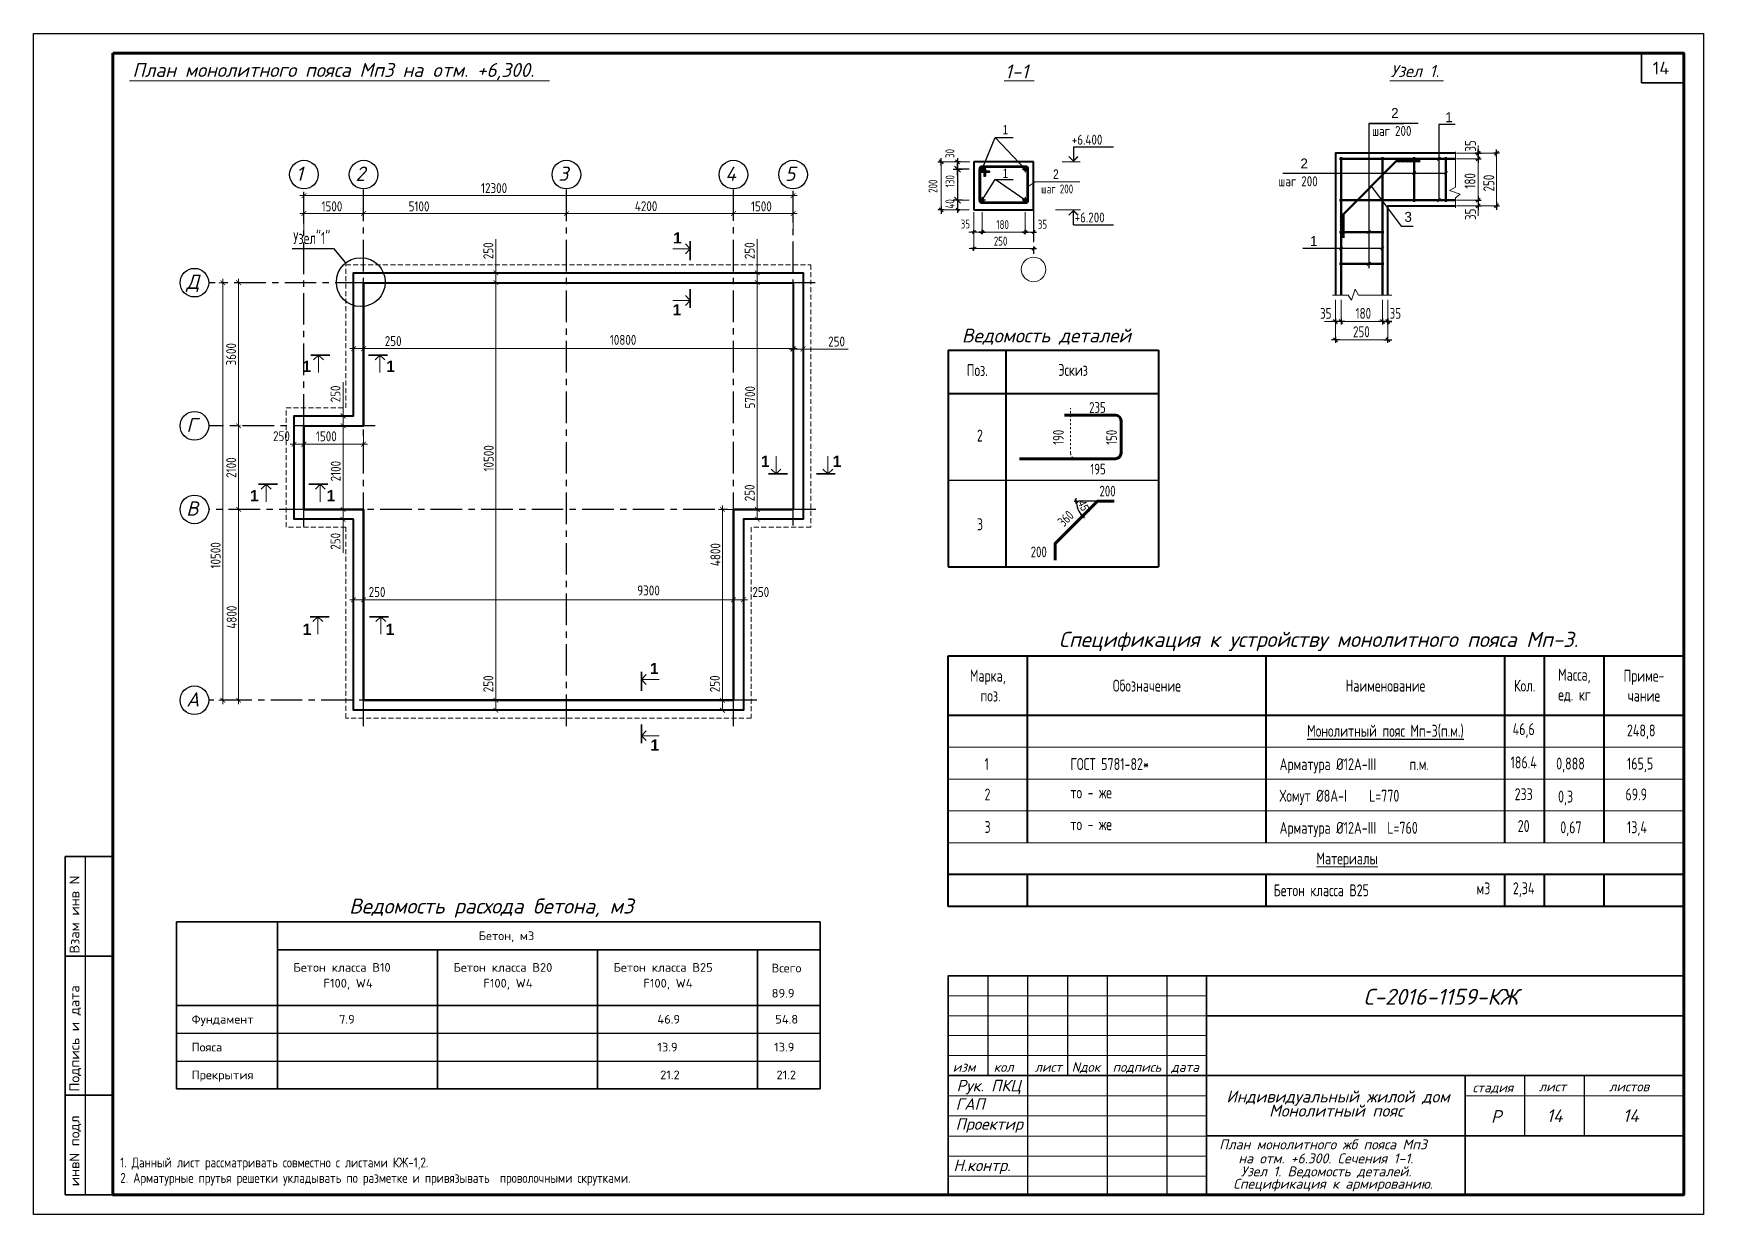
# Model space of a CAD drawing. Extents: x -12289450 to -10763036, y -7834513 to -6150123.
# Drawn here: x -10805036 to -10763036, y -7834513 to -7804813 of the extents above; entities that cross this region are included whole.
import ezdxf

# ---------------------------------------------------------------- set-up
doc = ezdxf.new("R2010")
doc.units = 0
doc.header["$LTSCALE"] = 25
doc.header["$PDMODE"] = 35
for name, pattern in [('ACAD_ISO04W100', [30, 24, -3, 0, -3]), ('CENTER', [50.8, 31.75, -6.35, 6.35, -6.35]), ('DASHED', [0.75, 0.5, -0.25]), ('KL', [4, 2, -2])]:
    doc.linetypes.add(name, pattern=pattern)
doc.layers.get('DefPoints').update_dxf_attribs({"color": 10, "lineweight": 30})
for name, color, linetype in [('001-ПЕРЕГОРОДКИ', 5, 'Continuous'), ('003-ТЕКСТ', 7, 'Continuous'), ('004-ВСПЛИНИИ', 15, 'Continuous'), ('005-РАЗМЕРЫ', 252, 'Continuous'), ('014-ОСИ', 251, 'CENTER'), ('Annotation - Text', 7, 'Continuous'), ('ArchiCAD', 7, 'Continuous'), ('EEE', 7, 'Continuous'), ('F-text', 7, 'Continuous'), ('kassa', 7, 'Continuous'), ('osnovnie', 7, 'Continuous'), ('Новое', 51, 'Continuous'), ('ОСЬ', 210, 'ACAD_ISO04W100'), ('Размер', 6, 'Continuous'), ('Текст', 7, 'Continuous')]:
    doc.layers.add(name, color=color, linetype=linetype)
doc.layers.add('СТЕНЫ', color=5, linetype='Continuous', lineweight=40)
doc.layers.add('Текст AMS', color=7, linetype='Continuous', lineweight=9)
doc.styles.add('gismo', font='isocpeui.ttf')
doc.styles.add('GOST 2.304', font='cs_gost2304.shx')
doc.styles.add('Isocpeur', font='isocpeui.ttf')
doc.styles.add('RUSS', font='russ', dxfattribs={"width": 0.8})
doc.styles.add('SIMP701', font='simplex701.shx')
doc.styles.get("Standard").update_dxf_attribs({"font": 'arial.ttf'})
doc.styles.add('STYLE1', font='simplex.shx', dxfattribs={"width": 0.7, "height": 300})
doc.styles.add('TXT0', font='txt', dxfattribs={"width": 0.8})
doc.styles.add('СГЕНЕРИР_СТИЛЬ_1', font='arialbd.ttf')
doc.dimstyles.new('1', dxfattribs={"dimscale": 100, "dimtxt": 2.5, "dimasz": 1.2, "dimexe": 1, "dimexo": 1, "dimgap": 0.5, "dimtad": 1, "dimdec": 0, "dimzin": 0, "dimdsep": 46, "dimtxsty": 'GOST 2.304', "dimblk": 'ARCHTICK', "dimcen": 0.09, "dimdle": 1, "dimclrd": 256, "dimclre": 256, "dimclrt": 7, "dimadec": 0, "dimazin": 0, "dimtfac": 1, "dimtdec": 0, "dimtmove": 0, "dimatfit": 3, "dimldrblk": 'ARCHTICK', "dimfxl": 0, "dimtolj": 1, "dimtzin": 0, "dimlwd": 5, "dimlwe": 5, "dimarcsym": 0})
doc.dimstyles.new('100', dxfattribs={"dimtxt": 250, "dimasz": 80, "dimexe": 0, "dimexo": 0, "dimgap": 30, "dimtad": 1, "dimdec": 0, "dimzin": 9, "dimtxsty": 'Standard', "dimblk": 'ARCHTICK', "dimcen": 80, "dimdle": 50, "dimadec": 0, "dimazin": 0, "dimtfac": 1, "dimtdec": 0, "dimtix": 1, "dimtmove": 0, "dimatfit": 1, "dimldrblk": 'DOTSMALL', "dimfxl": 0, "dimarcsym": 0})
doc.dimstyles.new('Копия РАЗМЕРЫ 3', dxfattribs={"dimscale": 30, "dimtxt": 7, "dimasz": 0.12, "dimexe": 0, "dimexo": 0, "dimgap": 2, "dimtad": 1, "dimdec": 0, "dimzin": 0, "dimdsep": 46, "dimtxsty": 'TXT0', "dimblk1": 'A8MITTA', "dimblk2": 'A8MITTA', "dimsah": 1, "dimcen": 0.2, "dimse1": 1, "dimse2": 1, "dimadec": 0, "dimazin": 0, "dimtp": 6, "dimtm": 6, "dimtfac": 1, "dimtdec": 0, "dimtofl": 0, "dimtmove": 0, "dimatfit": 3, "dimldrblk": 'A8MITTA', "dimfxl": 0, "dimtolj": 1, "dimtzin": 0, "dimarcsym": 0})

msp = doc.modelspace()

# ---------------------------------------------------------------- texts
at = {"color": 0, "lineweight": 30, "style": 'RUSS'}
for s, p in [('2', (-10770892.7, -7806940.6)), ('1', (-10769534.8, -7807047)), ('2', (-10773173.4, -7808209.3)), ('3', (-10770559.3, -7809551.3)), ('1', (-10772932.2, -7810158.9))]:
    msp.add_text(s, height=250, dxfattribs=at).set_placement(p)
at = {"lineweight": 25, "ltscale": 75, "style": 'GOST 2.304'}
for p in [(-10771372.7, -7807391.3), (-10773729.2, -7808656.1)]:
    msp.add_text('шаг 200', height=250, dxfattribs=at).set_placement(p)
at = {"linetype": 'Continuous', "lineweight": 25, "ltscale": 20, "style": 'GOST 2.304'}
for s, p in [('+6.400', (-10778924.5, -7807610.5)), ('+6.200', (-10778852.2, -7809566.7))]:
    msp.add_text(s, height=250, dxfattribs=at).set_placement(p)
at = {"color": 5, "linetype": 'Continuous', "ltscale": 20, "style": 'GOST 2.304'}
for s, p in [('1. Данный лист рассматривать совместно с листами КЖ-1,2.', (-10802851.4, -7833328.3)), ('2. Арматурные прутья решетки укладывать по разметке и привязывать  проволочными скрутками.', (-10802851.4, -7833715.6))]:
    msp.add_text(s, height=250, dxfattribs=at).set_placement(p)
at = {"insert": (-10764314, -7805525), "char_height": 317.419, "width": 604.607, "attachment_point": 1}
msp.add_mtext('{\\Fsimplex|c0;14}', dxfattribs=at)
at = {"color": 0, "lineweight": 30, "char_height": 240, "attachment_point": 1, "style": 'RUSS'}
for s, insert in [('1', (-10780664.7, -7807113.6)), ('1', (-10780664.7, -7808212.8)), ('2', (-10779396, -7808233.4))]:
    msp.add_mtext(s, dxfattribs=dict(at, insert=insert))
at = {"color": 0, "lineweight": 15, "style": 'STYLE1'}
for s, insert, char_height, attachment_point in [('шаг 200', (-10779695, -7808612.2), 225, 1), ('Поз.', (-10781564.2, -7813129.5), 300, 1), ('Эскиз', (-10779262.6, -7813125.4), 300, 1), ('235', (-10778071.2, -7814084.9), 270, 3), ('2', (-10781310.4, -7814775.2), 300, 1), ('195', (-10778071.2, -7815633.9), 270, 3), ('200', (-10778227.1, -7816187.1), 270, 1), ('3', (-10781310.4, -7817007.7), 300, 1), ('200', (-10779957.1, -7817715.5), 270, 1)]:
    msp.add_mtext(s, dxfattribs=dict(at, insert=insert, char_height=char_height, attachment_point=attachment_point))
at = {"color": 7, "insert": (-10798503.1, -7810110.1), "char_height": 300, "width": 2284.92, "attachment_point": 7, "style": 'STYLE1'}
msp.add_mtext('Узел"1"', dxfattribs=at)
at = {"color": 0, "char_height": 270, "width": 8283.856, "attachment_point": 7, "rotation": 90, "style": 'STYLE1'}
for s, insert in [('190', (-10779126.7, -7815157.9)), ('150', (-10777789.5, -7815157.9))]:
    msp.add_mtext(s, dxfattribs=dict(at, insert=insert))
at = {"color": 7, "linetype": 'Continuous', "ltscale": 75, "char_height": 218.7, "attachment_point": 1}
for s, insert, width in [('{\\Fsimplex|c204;Бетон, м3\\Fsimplex|c0; }', (-10793841, -7827393.4), 6986.271), ('{\\Fsimplex|c204;Бетон\\Fsimplex|c0; \\Fsimplex|c204;\\C256;класса В\\Fsimplex|c0;10}', (-10798497.5, -7828188.9), 6986.271), ('{\\Fsimplex|c204;Бетон\\Fsimplex|c0; \\Fsimplex|c204;\\C256;класса В\\Fsimplex|c0;2\\Fsimplex|c204;0}', (-10794473.5, -7828188.9), 6986.271), ('{\\Fsimplex|c204;Бетон\\Fsimplex|c0; \\Fsimplex|c204;\\C256;класса В\\Fsimplex|c0;25}', (-10790449.4, -7828188.9), 6986.271), ('{\\Fsimplex|c204;Всего}', (-10786472, -7828204.6), 2791.029), ('{\\Fsimplex|c0;\\C256;F100, W4}', (-10797741.5, -7828586), 6986.271), ('{\\Fsimplex|c0;\\C256;F100, W4}', (-10793720.9, -7828586), 6986.271), ('{\\Fsimplex|c0;\\C256;F100, W4}', (-10789696.9, -7828586), 6986.271), ('{\\Fsimplex|c0;89.9}', (-10786471.3, -7828838.7), 2155.757), ('\\Fsimplex.shx;\\W1.0000000000;\\T1.0000000000;\\o\\lФундамент', (-10801057.7, -7829492.9), 2155.757), ('{\\Fsimplex|c0;7.9}', (-10797349.3, -7829492.9), 2155.757), ('{\\Fsimplex|c0;46.9}', (-10789345, -7829492.9), 2155.757), ('{\\Fsimplex|c0;54.8}', (-10786381.5, -7829492.9), 2155.757), ('{\\Fsimplex|c204;Пояса }', (-10801057.7, -7830192.8), 2155.757), ('{\\Fsimplex|c0;13.9}', (-10789345, -7830192.8), 2155.757), ('{\\Fsimplex|c0;13.9}', (-10786409.3, -7830192.8), 2155.757), ('{\\Fsimplex|c204;Прекрытия}', (-10801057.7, -7830892.6), 2155.757), ('{\\Fsimplex|c0;21.2}', (-10789276.7, -7830892.6), 2155.757), ('{\\Fsimplex|c0;21.2}', (-10786350.4, -7830892.6), 2155.757)]:
    msp.add_mtext(s, dxfattribs=dict(at, insert=insert, width=width))
at = {"layer": '003-ТЕКСТ', "lineweight": 30, "style": 'SIMP701'}
for s, height, p in [('Взам инв N', 250, (-10803878, -7827948.9)), ('Подпись и дата', 249.996, (-10803878.1, -7831422.7)), ('инвN подл', 250, (-10803878.1, -7833800.6))]:
    msp.add_text(s, height=height, rotation=90, dxfattribs=at).set_placement(p)
at = {"layer": 'Annotation - Text', "color": 0, "lineweight": 25, "style": 'gismo'}
for s, height, p in [('План монолитного пояса Мп3 на oтм. +6,300.', 350, (-10802545.5, -7805907.8)), ('1-1', 350, (-10780606.7, -7805944.2)), ('Узел 1.', 300, (-10770903.9, -7805909.5)), ('Ведомость деталей ', 350, (-10781690.3, -7812585.2)), ('Спецификация к устройству монолитного пояса Мп-3.', 380, (-10779248.4, -7820240.5)), ('Ведомость расхода бетона, м3 ', 378, (-10797095.4, -7826944.3)), ('С-2016-1159-КЖ', 400.828, (-10771588.8, -7829237.5)), ('изм', 240.5, (-10781919, -7830923.8)), ('кол', 240.5, (-10780888.9, -7830923.8)), ('лист', 240.5, (-10779858.8, -7830923.8)), ('Nдок', 240.5, (-10778926.8, -7830923.8)), ('подпись', 240.5, (-10777896.7, -7830923.8)), ('дата', 240.5, (-10776425.2, -7830923.8)), ('Рук. ПКЦ', 288.6, (-10781820.9, -7831413.9)), ('стадия', 240.5, (-10768846.6, -7831438.4)), ('лист', 240.5, (-10767178.9, -7831413.9)), ('листов', 240.5, (-10765413, -7831413.9)), ('ГАП', 288.6, (-10781845.4, -7831879.6)), ('Индивидуальный жилой дом', 300, (-10775037.1, -7831695.4)), ('Проектир', 288.6, (-10781845.4, -7832379.5)), ('Монолитный пояс', 300, (-10773963.3, -7832049.7)), ('Р', 320.7, (-10768383.9, -7832207.9)), ('14', 320.66, (-10766982.3, -7832185.7)), ('14', 320.66, (-10765066.4, -7832185.7)), ('План монолитного жб пояса Мп3', 250, (-10775217.2, -7832873.7)), ('Н.контр.', 288.6, (-10781900.3, -7833419.5)), ('на отм. +6.300. Сечения 1-1. ', 250, (-10774734.8, -7833225.8)), ('Узел 1. Ведомость деталей.', 250, (-10774671.9, -7833552.8)), (' Спецификация к армированию.', 250, (-10775023.8, -7833863.5))]:
    msp.add_text(s, height=height, dxfattribs=at).set_placement(p)
at = {"layer": 'Annotation - Text', "color": 7, "linetype": 'Continuous', "lineweight": 0, "char_height": 280, "style": 'СГЕНЕРИР_СТИЛЬ_1'}
for insert, attachment_point in [((-10788839.6, -7809815.9), 2), ((-10788854.1, -7811624), 2), ((-10798163.9, -7813045.1), 2), ((-10796054.3, -7813045.1), 2), ((-10786633.7, -7815713.3), 8), ((-10784829.7, -7815713.3), 8), ((-10799480.5, -7816295.1), 2), ((-10797554.3, -7816295.1), 2), ((-10798157.5, -7819656.8), 2), ((-10796067.6, -7819656.8), 2), ((-10789424, -7820644), 2), ((-10789409.5, -7822567.2), 2)]:
    msp.add_mtext('1', dxfattribs=dict(at, insert=insert, attachment_point=attachment_point))
at = {"layer": 'F-text', "lineweight": 15, "char_height": 300, "attachment_point": 5, "style": 'STYLE1'}
for s, insert in [('Марка,\\P поз.', (-10781036.4, -7821213.3)), ('Обозначение', (-10777036.4, -7821213.3)), ('Наименование', (-10771036.4, -7821213.3)), ('Кол.', (-10767536.4, -7821213.3)), ('Масса,\\Pед. кг', (-10766286.4, -7821213.3)), ('Приме-\\Pчание', (-10764536.4, -7821213.3))]:
    msp.add_mtext(s, dxfattribs=dict(at, insert=insert))
at = {"layer": 'F-text', "insert": (-10771036.4, -7822363.3), "char_height": 300, "width": 6263.28, "attachment_point": 5, "style": 'STYLE1'}
msp.add_mtext('{\\LМонолитный пояс Мп-3(п.м.)}', dxfattribs=at)
at = {"layer": 'F-text', "color": 0, "lineweight": 15, "char_height": 300, "attachment_point": 1, "style": 'STYLE1'}
for s, insert in [('248,8', (-10764964.8, -7822190.5)), ('1', (-10781119.2, -7823034.5)), ('ГОСТ 5781-82*', (-10778959.7, -7823034.5)), ('Арматура %%C12А-III      п.м.', (-10773697.5, -7823037.6)), ('0,888', (-10766743.1, -7823023.9)), ('165,5', (-10764964.8, -7823023.9)), ('2', (-10781119.2, -7823800.5)), ('то - же                   ', (-10778959.7, -7823748.8)), ('Хомут %%C8А-I    L=770', (-10773697.5, -7823832.1)), ('0,3', (-10766696.4, -7823853)), ('69.9', (-10765002.4, -7823798.2)), ('3', (-10781119.2, -7824618.1)), ('то - же                   ', (-10778959.7, -7824548.8)), ('Арматура %%C12А-III  L=760', (-10773697.5, -7824637.6)), ('0,67', (-10766641.2, -7824626.9)), ('13,4', (-10764964.8, -7824623.9)), ('              {\\LМатериалы}', (-10774721.6, -7825408.6)), (' Бетон класса В25', (-10773987.8, -7826209.1)), ('м3', (-10768747.4, -7826162.9))]:
    msp.add_mtext(s, dxfattribs=dict(at, insert=insert))
at = {"layer": 'osnovnie', "linetype": 'Continuous', "insert": (-10779076, -7817012.1), "char_height": 250, "width": 649.804, "attachment_point": 5, "rotation": 45, "style": 'STYLE1'}
msp.add_mtext('360', dxfattribs=at)
at = {"layer": 'osnovnie', "linetype": 'Continuous', "char_height": 300, "width": 928.292, "attachment_point": 5, "style": 'STYLE1'}
for s, insert in [('46,6', (-10767561, -7822343.3)), ('186.4', (-10767561, -7823143.3)), ('233', (-10767561, -7823943.3)), ('20', (-10767561, -7824743.3)), ('2,34', (-10767561, -7826343.3))]:
    msp.add_mtext(s, dxfattribs=dict(at, insert=insert))
at = {"layer": 'Размер', "char_height": 225, "attachment_point": 5, "rotation": 90, "style": 'STYLE1'}
for s, insert in [('\\A1;30', (-10781989.7, -7807833.2)), ('\\A1;200', (-10782414.6, -7808656.3)), ('\\A1;130', (-10781986.6, -7808531.2))]:
    msp.add_mtext(s, dxfattribs=dict(at, insert=insert))
at = {"layer": 'Размер', "lineweight": 15, "ltscale": 100, "attachment_point": 5, "rotation": 90, "style": 'STYLE1'}
for s, insert, char_height in [('\\A1;35', (-10768899.9, -7807642.5), 275), ('\\A1;180', (-10768911, -7808521.2), 275), ('\\A1;250', (-10768436.2, -7808576.3), 275), ('\\A1;40', (-10781989.6, -7809100.7), 225), ('\\A1;35', (-10768899.9, -7809361.7), 275)]:
    msp.add_mtext(s, dxfattribs=dict(at, insert=insert, char_height=char_height))
at = {"layer": 'Размер', "lineweight": 15, "ltscale": 100, "attachment_point": 5, "style": 'STYLE1'}
for s, insert, char_height in [('\\A1;35', (-10781601.7, -7809606.1), 225), ('\\A1;180', (-10780663.6, -7809620.8), 225), ('\\A1;35', (-10779662.2, -7809612.4), 225), ('\\A1;250', (-10780714.5, -7810036.6), 225), ('\\A1;35', (-10772537.5, -7811852.4), 275), ('\\A1;180', (-10771593.1, -7811852.4), 275), ('\\A1;35', (-10770788.5, -7811852.4), 275), ('\\A1;250', (-10771642.3, -7812316.1), 275)]:
    msp.add_mtext(s, dxfattribs=dict(at, insert=insert, char_height=char_height))
at = {"layer": 'Текст', "style": 'Isocpeur'}
for s, p in [('1', (-10798438.1, -7808521.2)), ('2', (-10796938.1, -7808521.2)), ('3', (-10791838.1, -7808521.2)), ('4', (-10787638.1, -7808521.2)), ('5', (-10786138.1, -7808521.2)), ('Д', (-10801191.7, -7811239.9)), ('Г', (-10801191.7, -7814839.9)), ('В', (-10801191.7, -7816939.9)), ('А', (-10801191.7, -7821739.9))]:
    msp.add_text(s, height=360, dxfattribs=at).set_placement(p)

# ---------------------------------------------------------------- blocks, each defined once
blk = doc.blocks.new('A8MITTA', base_point=(3180, 3140))
for p, q in [((3160, 3140), (3200, 3140)), ((3170, 3130), (3190, 3150)), ((3180, 3155), (3180, 3125))]:
    blk.add_line(p, q)
blk = doc.blocks.new('_ArchTick')
at = {"color": 0, "linetype": 'ByBlock', "const_width": 0.15}
blk.add_lwpolyline([(-0.5, -0.5), (0.5, 0.5)], dxfattribs=at)
blk = doc.blocks.new('*D1738')
at = {"layer": '005-РАЗМЕРЫ', "lineweight": 5, "transparency": 16777216}
for p, q in [((-10796833, -7809342), (-10791533, -7809342)), ((-10796733, -7809412), (-10796733, -7809242)), ((-10791633, -7809412), (-10791633, -7809242))]:
    blk.add_line(p, q, dxfattribs=at)
at = {"layer": 'DefPoints', "color": 0, "transparency": 16777216}
for p in [(-10791633, -7809342), (-10796733, -7809512), (-10791633, -7809512)]:
    blk.add_point(p, dxfattribs=at)
at = {"layer": '005-РАЗМЕРЫ', "lineweight": 5, "transparency": 16777216, "xscale": 120, "yscale": 120, "zscale": 120, "rotation": 180}
blk.add_blockref('_ArchTick', (-10796733, -7809342), dxfattribs=at)
at = {"layer": '005-РАЗМЕРЫ', "lineweight": 5, "transparency": 16777216, "xscale": 120, "yscale": 120, "zscale": 120}
blk.add_blockref('_ArchTick', (-10791633, -7809342), dxfattribs=at)
at = {"layer": '005-РАЗМЕРЫ', "color": 7, "transparency": 16777216, "insert": (-10795339, -7809162), "char_height": 250, "attachment_point": 5, "style": 'GOST 2.304'}
blk.add_mtext('\\A1;5100', dxfattribs=at)
blk = doc.blocks.new('*D1739')
at = {"layer": '005-РАЗМЕРЫ', "lineweight": 5, "transparency": 16777216}
for p, q in [((-10798333, -7808893), (-10785833, -7808893)), ((-10798233, -7809739), (-10798233, -7808793)), ((-10785933, -7809789), (-10785933, -7808793))]:
    blk.add_line(p, q, dxfattribs=at)
at = {"layer": 'DefPoints', "color": 0, "transparency": 16777216}
for p in [(-10785933, -7808893), (-10798233, -7809839), (-10785933, -7809889)]:
    blk.add_point(p, dxfattribs=at)
at = {"layer": '005-РАЗМЕРЫ', "lineweight": 5, "transparency": 16777216, "xscale": 120, "yscale": 120, "zscale": 120, "rotation": 180}
blk.add_blockref('_ArchTick', (-10798233, -7808893), dxfattribs=at)
at = {"layer": '005-РАЗМЕРЫ', "lineweight": 5, "transparency": 16777216, "xscale": 120, "yscale": 120, "zscale": 120}
blk.add_blockref('_ArchTick', (-10785933, -7808893), dxfattribs=at)
at = {"layer": '005-РАЗМЕРЫ', "color": 7, "transparency": 16777216, "insert": (-10793452, -7808703), "char_height": 250, "attachment_point": 5, "style": 'GOST 2.304'}
blk.add_mtext('\\A1;12300', dxfattribs=at)
blk = doc.blocks.new('*D1740')
at = {"layer": '005-РАЗМЕРЫ', "lineweight": 5, "transparency": 16777216}
for p, q in [((-10798333, -7809342), (-10796633, -7809342)), ((-10798233, -7809412), (-10798233, -7809242)), ((-10796733, -7809412), (-10796733, -7809242))]:
    blk.add_line(p, q, dxfattribs=at)
at = {"layer": 'DefPoints', "color": 0, "transparency": 16777216}
for p in [(-10796733, -7809342), (-10798233, -7809512), (-10796733, -7809512)]:
    blk.add_point(p, dxfattribs=at)
at = {"layer": '005-РАЗМЕРЫ', "lineweight": 5, "transparency": 16777216, "xscale": 120, "yscale": 120, "zscale": 120, "rotation": 180}
blk.add_blockref('_ArchTick', (-10798233, -7809342), dxfattribs=at)
at = {"layer": '005-РАЗМЕРЫ', "lineweight": 5, "transparency": 16777216, "xscale": 120, "yscale": 120, "zscale": 120}
blk.add_blockref('_ArchTick', (-10796733, -7809342), dxfattribs=at)
at = {"layer": '005-РАЗМЕРЫ', "color": 7, "transparency": 16777216, "insert": (-10797530, -7809162), "char_height": 250, "attachment_point": 5, "style": 'GOST 2.304'}
blk.add_mtext('\\A1;1500', dxfattribs=at)
blk = doc.blocks.new('*D1741')
at = {"layer": '005-РАЗМЕРЫ', "lineweight": 5, "transparency": 16777216}
for p, q in [((-10791733, -7809342), (-10787333, -7809342)), ((-10791633, -7809412), (-10791633, -7809242)), ((-10787433, -7809412), (-10787433, -7809242))]:
    blk.add_line(p, q, dxfattribs=at)
at = {"layer": 'DefPoints', "color": 0, "transparency": 16777216}
for p in [(-10787433, -7809342), (-10791633, -7809512), (-10787433, -7809512)]:
    blk.add_point(p, dxfattribs=at)
at = {"layer": '005-РАЗМЕРЫ', "lineweight": 5, "transparency": 16777216, "xscale": 120, "yscale": 120, "zscale": 120, "rotation": 180}
blk.add_blockref('_ArchTick', (-10791633, -7809342), dxfattribs=at)
at = {"layer": '005-РАЗМЕРЫ', "lineweight": 5, "transparency": 16777216, "xscale": 120, "yscale": 120, "zscale": 120}
blk.add_blockref('_ArchTick', (-10787433, -7809342), dxfattribs=at)
at = {"layer": '005-РАЗМЕРЫ', "color": 7, "transparency": 16777216, "insert": (-10789629, -7809158), "char_height": 250, "attachment_point": 5, "style": 'GOST 2.304'}
blk.add_mtext('\\A1;4200', dxfattribs=at)
blk = doc.blocks.new('*D1742')
at = {"layer": '005-РАЗМЕРЫ', "lineweight": 5, "transparency": 16777216}
for p, q in [((-10787533, -7809342), (-10785833, -7809342)), ((-10787433, -7809412), (-10787433, -7809242)), ((-10785933, -7809412), (-10785933, -7809242))]:
    blk.add_line(p, q, dxfattribs=at)
at = {"layer": 'DefPoints', "color": 0, "transparency": 16777216}
for p in [(-10785933, -7809342), (-10787433, -7809512), (-10785933, -7809512)]:
    blk.add_point(p, dxfattribs=at)
at = {"layer": '005-РАЗМЕРЫ', "lineweight": 5, "transparency": 16777216, "xscale": 120, "yscale": 120, "zscale": 120, "rotation": 180}
blk.add_blockref('_ArchTick', (-10787433, -7809342), dxfattribs=at)
at = {"layer": '005-РАЗМЕРЫ', "lineweight": 5, "transparency": 16777216, "xscale": 120, "yscale": 120, "zscale": 120}
blk.add_blockref('_ArchTick', (-10785933, -7809342), dxfattribs=at)
at = {"layer": '005-РАЗМЕРЫ', "color": 7, "transparency": 16777216, "insert": (-10786730, -7809162), "char_height": 250, "attachment_point": 5, "style": 'GOST 2.304'}
blk.add_mtext('\\A1;1500', dxfattribs=at)
blk = doc.blocks.new('*D1743')
at = {"layer": '005-РАЗМЕРЫ', "lineweight": 5, "transparency": 16777216}
for p, q in [((-10799876, -7816781), (-10799976, -7816781)), ((-10799876, -7821681), (-10799876, -7816681)), ((-10799925, -7821581), (-10799976, -7821581))]:
    blk.add_line(p, q, dxfattribs=at)
at = {"layer": 'DefPoints', "color": 0, "transparency": 16777216}
for p in [(-10799876, -7816781), (-10799776, -7816781), (-10799825, -7821581)]:
    blk.add_point(p, dxfattribs=at)
at = {"layer": '005-РАЗМЕРЫ', "lineweight": 5, "transparency": 16777216, "xscale": 120, "yscale": 120, "zscale": 120}
for p, rotation in [((-10799876, -7816781), 90), ((-10799876, -7821581), 270)]:
    blk.add_blockref('_ArchTick', p, dxfattribs=dict(at, rotation=rotation))
at = {"layer": '005-РАЗМЕРЫ', "color": 7, "transparency": 16777216, "insert": (-10800051, -7819492), "char_height": 250, "attachment_point": 5, "rotation": 90, "style": 'GOST 2.304'}
blk.add_mtext('\\A1;4800', dxfattribs=at)
blk = doc.blocks.new('*D1744')
at = {"layer": '005-РАЗМЕРЫ', "lineweight": 5, "transparency": 16777216}
for p, q in [((-10800246, -7811081), (-10800374, -7811081)), ((-10800274, -7821681), (-10800274, -7810981)), ((-10800298, -7821581), (-10800374, -7821581))]:
    blk.add_line(p, q, dxfattribs=at)
at = {"layer": 'DefPoints', "color": 0, "transparency": 16777216}
for p in [(-10800274, -7811081), (-10800146, -7811081), (-10800198, -7821581)]:
    blk.add_point(p, dxfattribs=at)
at = {"layer": '005-РАЗМЕРЫ', "lineweight": 5, "transparency": 16777216, "xscale": 120, "yscale": 120, "zscale": 120}
for p, rotation in [((-10800274, -7811081), 90), ((-10800274, -7821581), 270)]:
    blk.add_blockref('_ArchTick', p, dxfattribs=dict(at, rotation=rotation))
at = {"layer": '005-РАЗМЕРЫ', "color": 7, "transparency": 16777216, "insert": (-10800454, -7817938), "char_height": 250, "attachment_point": 5, "rotation": 90, "style": 'GOST 2.304'}
blk.add_mtext('\\A1;10500', dxfattribs=at)
blk = doc.blocks.new('*D1745')
at = {"layer": '005-РАЗМЕРЫ', "lineweight": 5, "transparency": 16777216}
for p, q in [((-10799825, -7814681), (-10799976, -7814681)), ((-10799876, -7816881), (-10799876, -7814581)), ((-10799963, -7816781), (-10799776, -7816781))]:
    blk.add_line(p, q, dxfattribs=at)
at = {"layer": 'DefPoints', "color": 0, "transparency": 16777216}
for p in [(-10799876, -7814681), (-10799725, -7814681), (-10800063, -7816781)]:
    blk.add_point(p, dxfattribs=at)
at = {"layer": '005-РАЗМЕРЫ', "lineweight": 5, "transparency": 16777216, "xscale": 120, "yscale": 120, "zscale": 120}
for p, rotation in [((-10799876, -7814681), 90), ((-10799876, -7816781), 270)]:
    blk.add_blockref('_ArchTick', p, dxfattribs=dict(at, rotation=rotation))
at = {"layer": '005-РАЗМЕРЫ', "color": 7, "transparency": 16777216, "insert": (-10800061, -7815731), "char_height": 250, "attachment_point": 5, "rotation": 90, "style": 'GOST 2.304'}
blk.add_mtext('\\A1;2100', dxfattribs=at)
blk = doc.blocks.new('*D1746')
at = {"layer": '005-РАЗМЕРЫ', "lineweight": 5, "transparency": 16777216}
for p, q in [((-10799776, -7811081), (-10799976, -7811081)), ((-10799876, -7814781), (-10799876, -7810981)), ((-10799825, -7814681), (-10799976, -7814681))]:
    blk.add_line(p, q, dxfattribs=at)
at = {"layer": 'DefPoints', "color": 0, "transparency": 16777216}
for p in [(-10799876, -7811081), (-10799676, -7811081), (-10799725, -7814681)]:
    blk.add_point(p, dxfattribs=at)
at = {"layer": '005-РАЗМЕРЫ', "lineweight": 5, "transparency": 16777216, "xscale": 120, "yscale": 120, "zscale": 120}
for p, rotation in [((-10799876, -7811081), 90), ((-10799876, -7814681), 270)]:
    blk.add_blockref('_ArchTick', p, dxfattribs=dict(at, rotation=rotation))
at = {"layer": '005-РАЗМЕРЫ', "color": 7, "transparency": 16777216, "insert": (-10800064, -7812881), "char_height": 250, "attachment_point": 5, "rotation": 90, "style": 'GOST 2.304'}
blk.add_mtext('\\A1;3600', dxfattribs=at)
blk = doc.blocks.new('*D1747')
at = {"layer": '005-РАЗМЕРЫ', "lineweight": 5, "ltscale": 10, "transparency": 16777216}
for p, q in [((-10797083, -7812739), (-10796733, -7812739)), ((-10796983, -7812831), (-10796983, -7812639)), ((-10796733, -7812831), (-10796733, -7812639)), ((-10796733, -7812739), (-10795695, -7812739))]:
    blk.add_line(p, q, dxfattribs=at)
at = {"layer": 'DefPoints', "color": 0, "ltscale": 10, "transparency": 16777216}
for p in [(-10796733, -7812739), (-10796983, -7812931), (-10796733, -7812931)]:
    blk.add_point(p, dxfattribs=at)
at = {"layer": '005-РАЗМЕРЫ', "lineweight": 5, "ltscale": 10, "transparency": 16777216, "xscale": 120, "yscale": 120, "zscale": 120, "rotation": 180}
blk.add_blockref('_ArchTick', (-10796983, -7812739), dxfattribs=at)
at = {"layer": '005-РАЗМЕРЫ', "lineweight": 5, "ltscale": 10, "transparency": 16777216, "xscale": 120, "yscale": 120, "zscale": 120}
blk.add_blockref('_ArchTick', (-10796733, -7812739), dxfattribs=at)
at = {"layer": '005-РАЗМЕРЫ', "color": 7, "ltscale": 10, "transparency": 16777216, "insert": (-10795989, -7812549), "char_height": 250, "attachment_point": 5, "style": 'GOST 2.304'}
blk.add_mtext('\\A1;250', dxfattribs=at)
blk = doc.blocks.new('*D1748')
at = {"layer": '005-РАЗМЕРЫ', "lineweight": 5, "transparency": 16777216}
for p, q in [((-10793407, -7821581), (-10793407, -7820874)), ((-10793375, -7821581), (-10793507, -7821581)), ((-10793407, -7821831), (-10793407, -7821481)), ((-10793375, -7821831), (-10793507, -7821831))]:
    blk.add_line(p, q, dxfattribs=at)
at = {"layer": 'DefPoints', "color": 0, "transparency": 16777216}
for p in [(-10793275, -7821581), (-10793407, -7821831), (-10793275, -7821831)]:
    blk.add_point(p, dxfattribs=at)
at = {"layer": '005-РАЗМЕРЫ', "lineweight": 5, "transparency": 16777216, "xscale": 120, "yscale": 120, "zscale": 120}
for p, rotation in [((-10793407, -7821581), 90), ((-10793407, -7821831), 270)]:
    blk.add_blockref('_ArchTick', p, dxfattribs=dict(at, rotation=rotation))
at = {"layer": '005-РАЗМЕРЫ', "color": 7, "transparency": 16777216, "insert": (-10793597, -7821167), "char_height": 250, "attachment_point": 5, "rotation": 90, "style": 'GOST 2.304'}
blk.add_mtext('\\A1;250', dxfattribs=at)
blk = doc.blocks.new('*D1749')
at = {"layer": '005-РАЗМЕРЫ', "lineweight": 5, "transparency": 16777216}
for p, q in [((-10793375, -7811081), (-10793507, -7811081)), ((-10793407, -7810981), (-10793407, -7821681)), ((-10793375, -7821581), (-10793507, -7821581))]:
    blk.add_line(p, q, dxfattribs=at)
at = {"layer": 'DefPoints', "color": 0, "transparency": 16777216}
for p in [(-10793275, -7811081), (-10793407, -7821581), (-10793275, -7821581)]:
    blk.add_point(p, dxfattribs=at)
at = {"layer": '005-РАЗМЕРЫ', "lineweight": 5, "transparency": 16777216, "xscale": 120, "yscale": 120, "zscale": 120}
for p, rotation in [((-10793407, -7811081), 90), ((-10793407, -7821581), 270)]:
    blk.add_blockref('_ArchTick', p, dxfattribs=dict(at, rotation=rotation))
at = {"layer": '005-РАЗМЕРЫ', "color": 7, "transparency": 16777216, "insert": (-10793587, -7815498), "char_height": 250, "attachment_point": 5, "rotation": 90, "style": 'GOST 2.304'}
blk.add_mtext('\\A1;10500', dxfattribs=at)
blk = doc.blocks.new('*D1750')
at = {"layer": '005-РАЗМЕРЫ', "lineweight": 5, "ltscale": 100, "transparency": 16777216}
for p, q in [((-10787333, -7819054), (-10796833, -7819054)), ((-10796733, -7818741), (-10796733, -7819154)), ((-10787433, -7818921), (-10787433, -7819154))]:
    blk.add_line(p, q, dxfattribs=at)
at = {"layer": 'DefPoints', "color": 0, "ltscale": 100, "transparency": 16777216}
for p in [(-10796733, -7818641), (-10796733, -7819054), (-10787433, -7818821)]:
    blk.add_point(p, dxfattribs=at)
at = {"layer": '005-РАЗМЕРЫ', "lineweight": 5, "ltscale": 100, "transparency": 16777216, "xscale": 120, "yscale": 120, "zscale": 120, "rotation": 180}
blk.add_blockref('_ArchTick', (-10796733, -7819054), dxfattribs=at)
at = {"layer": '005-РАЗМЕРЫ', "lineweight": 5, "ltscale": 100, "transparency": 16777216, "xscale": 120, "yscale": 120, "zscale": 120}
blk.add_blockref('_ArchTick', (-10787433, -7819054), dxfattribs=at)
at = {"layer": '005-РАЗМЕРЫ', "color": 7, "ltscale": 100, "transparency": 16777216, "insert": (-10789568, -7818820), "char_height": 250, "attachment_point": 5, "style": 'GOST 2.304'}
blk.add_mtext('\\A1;9300', dxfattribs=at)
blk = doc.blocks.new('*D1751')
at = {"layer": '005-РАЗМЕРЫ', "lineweight": 5, "transparency": 16777216}
for p, q in [((-10797249, -7814431), (-10797249, -7813584)), ((-10797283, -7814431), (-10797349, -7814431)), ((-10797249, -7814781), (-10797249, -7814431)), ((-10797217, -7814681), (-10797349, -7814681))]:
    blk.add_line(p, q, dxfattribs=at)
at = {"layer": 'DefPoints', "color": 0, "transparency": 16777216}
for p in [(-10797249, -7814431), (-10797183, -7814431), (-10797117, -7814681)]:
    blk.add_point(p, dxfattribs=at)
at = {"layer": '005-РАЗМЕРЫ', "lineweight": 5, "transparency": 16777216, "xscale": 120, "yscale": 120, "zscale": 120}
for p, rotation in [((-10797249, -7814431), 90), ((-10797249, -7814681), 270)]:
    blk.add_blockref('_ArchTick', p, dxfattribs=dict(at, rotation=rotation))
at = {"layer": '005-РАЗМЕРЫ', "color": 7, "transparency": 16777216, "insert": (-10797439, -7813878), "char_height": 250, "attachment_point": 5, "rotation": 90, "style": 'GOST 2.304'}
blk.add_mtext('\\A1;250', dxfattribs=at)
blk = doc.blocks.new('*D1752')
at = {"layer": '005-РАЗМЕРЫ', "lineweight": 5, "transparency": 16777216}
for p, q in [((-10793407, -7810831), (-10793407, -7809984)), ((-10793375, -7810831), (-10793507, -7810831)), ((-10793375, -7811081), (-10793507, -7811081)), ((-10793407, -7811181), (-10793407, -7810831))]:
    blk.add_line(p, q, dxfattribs=at)
at = {"layer": 'DefPoints', "color": 0, "transparency": 16777216}
for p in [(-10793407, -7810831), (-10793275, -7810831), (-10793275, -7811081)]:
    blk.add_point(p, dxfattribs=at)
at = {"layer": '005-РАЗМЕРЫ', "lineweight": 5, "transparency": 16777216, "xscale": 120, "yscale": 120, "zscale": 120}
for p, rotation in [((-10793407, -7810831), 90), ((-10793407, -7811081), 270)]:
    blk.add_blockref('_ArchTick', p, dxfattribs=dict(at, rotation=rotation))
at = {"layer": '005-РАЗМЕРЫ', "color": 7, "transparency": 16777216, "insert": (-10793597, -7810278), "char_height": 250, "attachment_point": 5, "rotation": 90, "style": 'GOST 2.304'}
blk.add_mtext('\\A1;250', dxfattribs=at)
blk = doc.blocks.new('*D1753')
at = {"layer": '005-РАЗМЕРЫ', "lineweight": 5, "ltscale": 100, "transparency": 16777216}
for p, q in [((-10797083, -7819054), (-10796633, -7819054)), ((-10796983, -7819037), (-10796983, -7819154)), ((-10796733, -7819037), (-10796733, -7819154))]:
    blk.add_line(p, q, dxfattribs=at)
at = {"layer": 'DefPoints', "color": 0, "ltscale": 100, "transparency": 16777216}
for p in [(-10796983, -7818937), (-10796733, -7818937), (-10796733, -7819054)]:
    blk.add_point(p, dxfattribs=at)
at = {"layer": '005-РАЗМЕРЫ', "lineweight": 5, "ltscale": 100, "transparency": 16777216, "xscale": 120, "yscale": 120, "zscale": 120, "rotation": 180}
blk.add_blockref('_ArchTick', (-10796983, -7819054), dxfattribs=at)
at = {"layer": '005-РАЗМЕРЫ', "lineweight": 5, "ltscale": 100, "transparency": 16777216, "xscale": 120, "yscale": 120, "zscale": 120}
blk.add_blockref('_ArchTick', (-10796733, -7819054), dxfattribs=at)
at = {"layer": '005-РАЗМЕРЫ', "color": 7, "ltscale": 100, "transparency": 16777216, "insert": (-10796395, -7818859), "char_height": 250, "attachment_point": 5, "style": 'GOST 2.304'}
blk.add_mtext('\\A1;250', dxfattribs=at)
blk = doc.blocks.new('*D1754')
at = {"layer": '005-РАЗМЕРЫ', "lineweight": 5, "ltscale": 100, "transparency": 16777216}
for p, q in [((-10785833, -7812739), (-10796833, -7812739)), ((-10796733, -7812607), (-10796733, -7812839)), ((-10785933, -7812614), (-10785933, -7812839))]:
    blk.add_line(p, q, dxfattribs=at)
at = {"layer": 'DefPoints', "color": 0, "ltscale": 100, "transparency": 16777216}
for p in [(-10796733, -7812507), (-10796733, -7812739), (-10785933, -7812514)]:
    blk.add_point(p, dxfattribs=at)
at = {"layer": '005-РАЗМЕРЫ', "lineweight": 5, "ltscale": 100, "transparency": 16777216, "xscale": 120, "yscale": 120, "zscale": 120, "rotation": 180}
blk.add_blockref('_ArchTick', (-10796733, -7812739), dxfattribs=at)
at = {"layer": '005-РАЗМЕРЫ', "lineweight": 5, "ltscale": 100, "transparency": 16777216, "xscale": 120, "yscale": 120, "zscale": 120}
blk.add_blockref('_ArchTick', (-10785933, -7812739), dxfattribs=at)
at = {"layer": '005-РАЗМЕРЫ', "color": 7, "ltscale": 100, "transparency": 16777216, "insert": (-10790208, -7812520), "char_height": 250, "attachment_point": 5, "style": 'GOST 2.304'}
blk.add_mtext('\\A1;10800', dxfattribs=at)
blk = doc.blocks.new('*D1755')
at = {"layer": '005-РАЗМЕРЫ', "lineweight": 5, "transparency": 16777216}
for p, q in [((-10797217, -7816781), (-10797349, -7816781)), ((-10797249, -7816681), (-10797249, -7817031)), ((-10797217, -7817031), (-10797349, -7817031)), ((-10797249, -7817031), (-10797249, -7817878))]:
    blk.add_line(p, q, dxfattribs=at)
at = {"layer": 'DefPoints', "color": 0, "transparency": 16777216}
for p in [(-10797117, -7816781), (-10797249, -7817031), (-10797117, -7817031)]:
    blk.add_point(p, dxfattribs=at)
at = {"layer": '005-РАЗМЕРЫ', "lineweight": 5, "transparency": 16777216, "xscale": 120, "yscale": 120, "zscale": 120}
for p, rotation in [((-10797249, -7816781), 90), ((-10797249, -7817031), 270)]:
    blk.add_blockref('_ArchTick', p, dxfattribs=dict(at, rotation=rotation))
at = {"layer": '005-РАЗМЕРЫ', "color": 7, "transparency": 16777216, "insert": (-10797439, -7817584), "char_height": 250, "attachment_point": 5, "rotation": 90, "style": 'GOST 2.304'}
blk.add_mtext('\\A1;250', dxfattribs=at)
blk = doc.blocks.new('*D1756')
at = {"layer": '005-РАЗМЕРЫ', "lineweight": 5, "ltscale": 100, "transparency": 16777216}
for p, q in [((-10787533, -7819054), (-10787083, -7819054)), ((-10787433, -7819037), (-10787433, -7819154)), ((-10787183, -7819037), (-10787183, -7819154))]:
    blk.add_line(p, q, dxfattribs=at)
at = {"layer": 'DefPoints', "color": 0, "ltscale": 100, "transparency": 16777216}
for p in [(-10787433, -7818937), (-10787183, -7818937), (-10787183, -7819054)]:
    blk.add_point(p, dxfattribs=at)
at = {"layer": '005-РАЗМЕРЫ', "lineweight": 5, "ltscale": 100, "transparency": 16777216, "xscale": 120, "yscale": 120, "zscale": 120, "rotation": 180}
blk.add_blockref('_ArchTick', (-10787433, -7819054), dxfattribs=at)
at = {"layer": '005-РАЗМЕРЫ', "lineweight": 5, "ltscale": 100, "transparency": 16777216, "xscale": 120, "yscale": 120, "zscale": 120}
blk.add_blockref('_ArchTick', (-10787183, -7819054), dxfattribs=at)
at = {"layer": '005-РАЗМЕРЫ', "color": 7, "ltscale": 100, "transparency": 16777216, "insert": (-10786745, -7818859), "char_height": 250, "attachment_point": 5, "style": 'GOST 2.304'}
blk.add_mtext('\\A1;250', dxfattribs=at)
blk = doc.blocks.new('*D1757')
at = {"layer": '005-РАЗМЕРЫ', "lineweight": 5, "ltscale": 10, "transparency": 16777216}
for p, q in [((-10786033, -7812751), (-10785683, -7812751)), ((-10785933, -7812838), (-10785933, -7812651)), ((-10785683, -7812838), (-10785683, -7812651)), ((-10785683, -7812751), (-10784545, -7812751))]:
    blk.add_line(p, q, dxfattribs=at)
at = {"layer": 'DefPoints', "color": 0, "ltscale": 10, "transparency": 16777216}
for p in [(-10785683, -7812751), (-10785933, -7812938), (-10785683, -7812938)]:
    blk.add_point(p, dxfattribs=at)
at = {"layer": '005-РАЗМЕРЫ', "lineweight": 5, "ltscale": 10, "transparency": 16777216, "xscale": 120, "yscale": 120, "zscale": 120, "rotation": 180}
blk.add_blockref('_ArchTick', (-10785933, -7812751), dxfattribs=at)
at = {"layer": '005-РАЗМЕРЫ', "lineweight": 5, "ltscale": 10, "transparency": 16777216, "xscale": 120, "yscale": 120, "zscale": 120}
blk.add_blockref('_ArchTick', (-10785683, -7812751), dxfattribs=at)
at = {"layer": '005-РАЗМЕРЫ', "color": 7, "ltscale": 10, "transparency": 16777216, "insert": (-10784839, -7812561), "char_height": 250, "attachment_point": 5, "style": 'GOST 2.304'}
blk.add_mtext('\\A1;250', dxfattribs=at)
blk = doc.blocks.new('*D1758')
at = {"layer": '005-РАЗМЕРЫ', "color": 0, "lineweight": -2, "ltscale": 5, "transparency": 16777216}
blk.add_arc((-10778275, -7816571), 536, 180.3847, 224.6153, dxfattribs=at)
at = {"layer": 'DefPoints', "color": 0, "ltscale": 5, "transparency": 16777216}
for p in [(-10778759, -7816571), (-10778275, -7816571), (-10778275, -7816571), (-10778792, -7816710), (-10779344, -7817640)]:
    blk.add_point(p, dxfattribs=at)
at = {"layer": '005-РАЗМЕРЫ', "color": 0, "lineweight": -2, "ltscale": 5, "transparency": 16777216, "xscale": 3.6, "yscale": 3.6, "zscale": 3.6}
for p, rotation in [((-10778811, -7816571), 90.19236779926143), ((-10778654, -7816950), 314.8076322007309)]:
    blk.add_blockref('A8MITTA', p, dxfattribs=dict(at, rotation=rotation))
at = {"layer": '005-РАЗМЕРЫ', "color": 0, "ltscale": 5, "transparency": 16777216, "insert": (-10778612, -7816725), "char_height": 210, "attachment_point": 5, "rotation": 294.5181, "style": 'TXT0'}
blk.add_mtext('\\A1;45°', dxfattribs=at)
blk = doc.blocks.new('*D1759')
at = {"layer": '005-РАЗМЕРЫ', "lineweight": 5, "transparency": 16777216}
for p, q in [((-10786835, -7816781), (-10786835, -7816074)), ((-10786803, -7816781), (-10786935, -7816781)), ((-10786835, -7817031), (-10786835, -7816681)), ((-10786803, -7817031), (-10786935, -7817031))]:
    blk.add_line(p, q, dxfattribs=at)
at = {"layer": 'DefPoints', "color": 0, "transparency": 16777216}
for p in [(-10786703, -7816781), (-10786835, -7817031), (-10786703, -7817031)]:
    blk.add_point(p, dxfattribs=at)
at = {"layer": '005-РАЗМЕРЫ', "lineweight": 5, "transparency": 16777216, "xscale": 120, "yscale": 120, "zscale": 120}
for p, rotation in [((-10786835, -7816781), 90), ((-10786835, -7817031), 270)]:
    blk.add_blockref('_ArchTick', p, dxfattribs=dict(at, rotation=rotation))
at = {"layer": '005-РАЗМЕРЫ', "color": 7, "transparency": 16777216, "insert": (-10787025, -7816367), "char_height": 250, "attachment_point": 5, "rotation": 90, "style": 'GOST 2.304'}
blk.add_mtext('\\A1;250', dxfattribs=at)
blk = doc.blocks.new('*D1760')
at = {"layer": '005-РАЗМЕРЫ', "lineweight": 5, "transparency": 16777216}
for p, q in [((-10786803, -7811081), (-10786935, -7811081)), ((-10786835, -7810981), (-10786835, -7816881)), ((-10786783, -7816781), (-10786935, -7816781))]:
    blk.add_line(p, q, dxfattribs=at)
at = {"layer": 'DefPoints', "color": 0, "transparency": 16777216}
for p in [(-10786703, -7811081), (-10786835, -7816781), (-10786683, -7816781)]:
    blk.add_point(p, dxfattribs=at)
at = {"layer": '005-РАЗМЕРЫ', "lineweight": 5, "transparency": 16777216, "xscale": 120, "yscale": 120, "zscale": 120}
for p, rotation in [((-10786835, -7811081), 90), ((-10786835, -7816781), 270)]:
    blk.add_blockref('_ArchTick', p, dxfattribs=dict(at, rotation=rotation))
at = {"layer": '005-РАЗМЕРЫ', "color": 7, "transparency": 16777216, "insert": (-10787015, -7813962), "char_height": 250, "attachment_point": 5, "rotation": 90, "style": 'GOST 2.304'}
blk.add_mtext('\\A1;5700', dxfattribs=at)
blk = doc.blocks.new('*D1761')
at = {"layer": '005-РАЗМЕРЫ', "lineweight": 5, "transparency": 16777216}
for p, q in [((-10786835, -7810831), (-10786835, -7809984)), ((-10786803, -7810831), (-10786935, -7810831)), ((-10786803, -7811081), (-10786935, -7811081)), ((-10786835, -7811181), (-10786835, -7810831))]:
    blk.add_line(p, q, dxfattribs=at)
at = {"layer": 'DefPoints', "color": 0, "transparency": 16777216}
for p in [(-10786835, -7810831), (-10786703, -7810831), (-10786703, -7811081)]:
    blk.add_point(p, dxfattribs=at)
at = {"layer": '005-РАЗМЕРЫ', "lineweight": 5, "transparency": 16777216, "xscale": 120, "yscale": 120, "zscale": 120}
for p, rotation in [((-10786835, -7810831), 90), ((-10786835, -7811081), 270)]:
    blk.add_blockref('_ArchTick', p, dxfattribs=dict(at, rotation=rotation))
at = {"layer": '005-РАЗМЕРЫ', "color": 7, "transparency": 16777216, "insert": (-10787025, -7810278), "char_height": 250, "attachment_point": 5, "rotation": 90, "style": 'GOST 2.304'}
blk.add_mtext('\\A1;250', dxfattribs=at)
blk = doc.blocks.new('*D1762')
at = {"layer": '005-РАЗМЕРЫ', "lineweight": 5, "transparency": 16777216}
for p, q in [((-10797217, -7814681), (-10797349, -7814681)), ((-10797249, -7814581), (-10797249, -7816881)), ((-10797217, -7816781), (-10797349, -7816781))]:
    blk.add_line(p, q, dxfattribs=at)
at = {"layer": 'DefPoints', "color": 0, "transparency": 16777216}
for p in [(-10797117, -7814681), (-10797249, -7816781), (-10797117, -7816781)]:
    blk.add_point(p, dxfattribs=at)
at = {"layer": '005-РАЗМЕРЫ', "lineweight": 5, "transparency": 16777216, "xscale": 120, "yscale": 120, "zscale": 120}
for p, rotation in [((-10797249, -7814681), 90), ((-10797249, -7816781), 270)]:
    blk.add_blockref('_ArchTick', p, dxfattribs=dict(at, rotation=rotation))
at = {"layer": '005-РАЗМЕРЫ', "color": 7, "transparency": 16777216, "insert": (-10797434, -7815820), "char_height": 250, "attachment_point": 5, "rotation": 90, "style": 'GOST 2.304'}
blk.add_mtext('\\A1;2100', dxfattribs=at)
blk = doc.blocks.new('*D1763')
at = {"layer": '005-РАЗМЕРЫ', "lineweight": 5, "ltscale": 100, "transparency": 16777216}
for p, q in [((-10798583, -7815143), (-10798133, -7815143)), ((-10798483, -7815127), (-10798483, -7815243)), ((-10798233, -7815127), (-10798233, -7815243))]:
    blk.add_line(p, q, dxfattribs=at)
at = {"layer": 'DefPoints', "color": 0, "ltscale": 100, "transparency": 16777216}
for p in [(-10798483, -7815027), (-10798233, -7815027), (-10798233, -7815143)]:
    blk.add_point(p, dxfattribs=at)
at = {"layer": '005-РАЗМЕРЫ', "lineweight": 5, "ltscale": 100, "transparency": 16777216, "xscale": 120, "yscale": 120, "zscale": 120, "rotation": 180}
blk.add_blockref('_ArchTick', (-10798483, -7815143), dxfattribs=at)
at = {"layer": '005-РАЗМЕРЫ', "lineweight": 5, "ltscale": 100, "transparency": 16777216, "xscale": 120, "yscale": 120, "zscale": 120}
blk.add_blockref('_ArchTick', (-10798233, -7815143), dxfattribs=at)
at = {"layer": '005-РАЗМЕРЫ', "color": 7, "ltscale": 100, "transparency": 16777216, "insert": (-10798799, -7814941), "char_height": 250, "attachment_point": 5, "style": 'GOST 2.304'}
blk.add_mtext('\\A1;250', dxfattribs=at)
blk = doc.blocks.new('*D1764')
at = {"layer": '005-РАЗМЕРЫ', "lineweight": 5, "ltscale": 100, "transparency": 16777216}
for p, q in [((-10796733, -7814781), (-10796733, -7815243)), ((-10798333, -7815143), (-10796633, -7815143)), ((-10798233, -7815041), (-10798233, -7815243))]:
    blk.add_line(p, q, dxfattribs=at)
at = {"layer": 'DefPoints', "color": 0, "ltscale": 100, "transparency": 16777216}
for p in [(-10796733, -7814681), (-10798233, -7814941), (-10796733, -7815143)]:
    blk.add_point(p, dxfattribs=at)
at = {"layer": '005-РАЗМЕРЫ', "lineweight": 5, "ltscale": 100, "transparency": 16777216, "xscale": 120, "yscale": 120, "zscale": 120, "rotation": 180}
blk.add_blockref('_ArchTick', (-10798233, -7815143), dxfattribs=at)
at = {"layer": '005-РАЗМЕРЫ', "lineweight": 5, "ltscale": 100, "transparency": 16777216, "xscale": 120, "yscale": 120, "zscale": 120}
blk.add_blockref('_ArchTick', (-10796733, -7815143), dxfattribs=at)
at = {"layer": '005-РАЗМЕРЫ', "color": 7, "ltscale": 100, "transparency": 16777216, "insert": (-10797670, -7814944), "char_height": 250, "attachment_point": 5, "style": 'GOST 2.304'}
blk.add_mtext('\\A1;1500', dxfattribs=at)
blk = doc.blocks.new('*D1765')
at = {"layer": '005-РАЗМЕРЫ', "lineweight": 5, "transparency": 16777216}
for p, q in [((-10787711, -7821581), (-10787711, -7820874)), ((-10787678, -7821581), (-10787811, -7821581)), ((-10787711, -7821831), (-10787711, -7821481)), ((-10787678, -7821831), (-10787811, -7821831))]:
    blk.add_line(p, q, dxfattribs=at)
at = {"layer": 'DefPoints', "color": 0, "transparency": 16777216}
for p in [(-10787578, -7821581), (-10787711, -7821831), (-10787578, -7821831)]:
    blk.add_point(p, dxfattribs=at)
at = {"layer": '005-РАЗМЕРЫ', "lineweight": 5, "transparency": 16777216, "xscale": 120, "yscale": 120, "zscale": 120}
for p, rotation in [((-10787711, -7821581), 90), ((-10787711, -7821831), 270)]:
    blk.add_blockref('_ArchTick', p, dxfattribs=dict(at, rotation=rotation))
at = {"layer": '005-РАЗМЕРЫ', "color": 7, "transparency": 16777216, "insert": (-10787900, -7821167), "char_height": 250, "attachment_point": 5, "rotation": 90, "style": 'GOST 2.304'}
blk.add_mtext('\\A1;250', dxfattribs=at)
blk = doc.blocks.new('*D1766')
at = {"layer": '005-РАЗМЕРЫ', "lineweight": 5, "transparency": 16777216}
for p, q in [((-10787163, -7816781), (-10787811, -7816781)), ((-10787711, -7816681), (-10787711, -7821681)), ((-10787658, -7821581), (-10787811, -7821581))]:
    blk.add_line(p, q, dxfattribs=at)
at = {"layer": 'DefPoints', "color": 0, "transparency": 16777216}
for p in [(-10787063, -7816781), (-10787711, -7821581), (-10787558, -7821581)]:
    blk.add_point(p, dxfattribs=at)
at = {"layer": '005-РАЗМЕРЫ', "lineweight": 5, "transparency": 16777216, "xscale": 120, "yscale": 120, "zscale": 120}
for p, rotation in [((-10787711, -7816781), 90), ((-10787711, -7821581), 270)]:
    blk.add_blockref('_ArchTick', p, dxfattribs=dict(at, rotation=rotation))
at = {"layer": '005-РАЗМЕРЫ', "color": 7, "transparency": 16777216, "insert": (-10787886, -7817919), "char_height": 250, "attachment_point": 5, "rotation": 90, "style": 'GOST 2.304'}
blk.add_mtext('\\A1;4800', dxfattribs=at)
blk = doc.blocks.new('_DotSmall')
at = {"color": 0, "linetype": 'ByBlock', "const_width": 0.5}
blk.add_lwpolyline([(-0.0625, 0, 1), (0.0625, 0, 1)], format="xyb", close=True, dxfattribs=at)

# ---------------------------------------------------------------- dimensions: what is measured, and where the dimension line sits
at = {"layer": '005-РАЗМЕРЫ'}
for base, p1, p2, picture, middle in [((-10785932.8, -7808893), (-10798232.8, -7809839.3), (-10785932.8, -7809888.8), '*D1739', (-10793452.4, -7808893)), ((-10796732.8, -7809342.5), (-10798232.8, -7809511.7), (-10796732.8, -7809511.7), '*D1740', (-10797530.1, -7809342.5)), ((-10791632.8, -7809342.5), (-10796732.8, -7809511.7), (-10791632.8, -7809511.7), '*D1738', (-10795339.1, -7809342.5)), ((-10787432.8, -7809342.5), (-10791632.8, -7809511.7), (-10787432.8, -7809511.7), '*D1741', (-10789628.7, -7809342.5)), ((-10785932.8, -7809342.5), (-10787432.8, -7809511.7), (-10785932.8, -7809511.7), '*D1742', (-10786730.1, -7809342.5))]:
    dim = msp.add_linear_dim(base=base, p1=p1, p2=p2, dimstyle='1', dxfattribs=at)
    dim.commit()
    dim.dimension.update_dxf_attribs({"geometry": picture, "text_midpoint": middle, "dimtype": 160})
for base, p1, p2, angle, picture, middle in [((-10793407, -7810831.1), (-10793274.6, -7811081.1), (-10793274.6, -7810831.1), 270, '*D1752', (-10793407, -7810278.2)), ((-10786835.2, -7810831.1), (-10786702.8, -7811081.1), (-10786702.8, -7810831.1), 270, '*D1761', (-10786835.2, -7810278.2)), ((-10800273.5, -7811081.1), (-10800198.4, -7821581.1), (-10800146.2, -7811081.1), 90, '*D1744', (-10800273.5, -7817937.8)), ((-10793407, -7821581.1), (-10793274.6, -7811081.1), (-10793274.6, -7821581.1), 90, '*D1749', (-10793407, -7815498.3)), ((-10786835.2, -7816781.1), (-10786702.8, -7811081.1), (-10786682.8, -7816781.1), 90, '*D1760', (-10786835.2, -7813962)), ((-10797248.9, -7814431.1), (-10797116.5, -7814681.1), (-10797182.7, -7814431.1), 270, '*D1751', (-10797248.9, -7813878.2)), ((-10797248.9, -7816781.1), (-10797116.5, -7814681.1), (-10797116.5, -7816781.1), 90, '*D1762', (-10797248.9, -7815819.5)), ((-10786835.2, -7817031.1), (-10786702.8, -7816781.1), (-10786702.8, -7817031.1), 90, '*D1759', (-10786835.2, -7816367.4)), ((-10799876.3, -7816781.1), (-10799825.4, -7821581.1), (-10799776.3, -7816781.1), 90, '*D1743', (-10799876.3, -7819491.9)), ((-10797248.9, -7817031.1), (-10797116.5, -7816781.1), (-10797116.5, -7817031.1), 90, '*D1755', (-10797248.9, -7817584)), ((-10787710.6, -7821581.1), (-10787062.6, -7816781.1), (-10787558.3, -7821581.1), 90, '*D1766', (-10787710.6, -7817919.2)), ((-10793407, -7821831.1), (-10793274.6, -7821581.1), (-10793274.6, -7821831.1), 90, '*D1748', (-10793407, -7821167.4)), ((-10787710.6, -7821831.1), (-10787578.2, -7821581.1), (-10787578.2, -7821831.1), 90, '*D1765', (-10787710.6, -7821167.4))]:
    dim = msp.add_linear_dim(base=base, p1=p1, p2=p2, angle=angle, dimstyle='1', dxfattribs=at)
    dim.commit()
    dim.dimension.update_dxf_attribs({"geometry": picture, "text_midpoint": middle, "dimtype": 160})
for base, p1, p2, picture, middle in [((-10799876.3, -7811081.1), (-10799725.3, -7814681.1), (-10799676.2, -7811081.1), '*D1746', (-10800063.8, -7812881.1)), ((-10799876.3, -7814681.1), (-10800062.5, -7816781.1), (-10799725.3, -7814681.1), '*D1745', (-10800061, -7815731.1))]:
    dim = msp.add_linear_dim(base=base, p1=p1, p2=p2, angle=90, dimstyle='1', dxfattribs=at)
    dim.commit()
    dim.dimension.update_dxf_attribs({"geometry": picture, "text_midpoint": middle})
at = {"layer": '005-РАЗМЕРЫ', "ltscale": 10}
for base, p1, p2, picture, middle in [((-10796732.8, -7812738.8), (-10796982.8, -7812931.2), (-10796732.8, -7812931.2), '*D1747', (-10795989.1, -7812738.8)), ((-10785682.7, -7812750.6), (-10785932.8, -7812938.1), (-10785682.7, -7812938.1), '*D1757', (-10784839, -7812750.6))]:
    dim = msp.add_linear_dim(base=base, p1=p1, p2=p2, dimstyle='1', dxfattribs=at)
    dim.commit()
    dim.dimension.update_dxf_attribs({"geometry": picture, "text_midpoint": middle, "dimtype": 160})
at = {"layer": '005-РАЗМЕРЫ', "ltscale": 100}
for base, p1, p2, picture, middle in [((-10796732.8, -7812738.8), (-10785932.8, -7812513.6), (-10796732.8, -7812506.7), '*D1754', (-10790207.5, -7812519.9)), ((-10798232.8, -7815142.8), (-10798482.8, -7815026.6), (-10798232.8, -7815026.6), '*D1763', (-10798799.3, -7814940.9)), ((-10796732.8, -7815142.8), (-10798232.8, -7814940.9), (-10796732.8, -7814681.1), '*D1764', (-10797669.7, -7814944)), ((-10796732.8, -7819053.6), (-10787432.8, -7818821.4), (-10796732.8, -7818641.1), '*D1750', (-10789567.6, -7818820.1)), ((-10796732.8, -7819053.6), (-10796982.8, -7818937.4), (-10796732.8, -7818937.4), '*D1753', (-10796394.7, -7818858.6)), ((-10787182.8, -7819053.6), (-10787432.8, -7818937.4), (-10787182.8, -7818937.4), '*D1756', (-10786744.7, -7818858.6))]:
    dim = msp.add_linear_dim(base=base, p1=p1, p2=p2, dimstyle='1', override={"dimtmove": 2}, dxfattribs=at)
    dim.commit()
    dim.dimension.update_dxf_attribs({"geometry": picture, "text_midpoint": middle, "dimtype": 160})
at = {"layer": '005-РАЗМЕРЫ', "ltscale": 5}
dim = msp.add_angular_dim_2l(base=(-10778792.5, -7816709.9), line1=((-10779343.8, -7817640.3), (-10778274.6, -7816571.1)), line2=((-10778274.6, -7816571.1), (-10778758.9, -7816571.1)), dimstyle='Копия РАЗМЕРЫ 3', override={"dimfxl": 100, "dimarcsym": 1}, dxfattribs=at)
dim.commit()
dim.dimension.update_dxf_attribs({"geometry": '*D1758', "text_midpoint": (-10778762.4, -7816793.6), "dimtype": 162})

# ---------------------------------------------------------------- linework, layer by layer
at = {"lineweight": 25, "ltscale": 75}
for p, q in [((-10771454.9, -7807078.1), (-10771454.9, -7810716.6)), ((-10771454.9, -7807078.1), (-10770576.9, -7807078.1)), ((-10770216.7, -7807078.1), (-10771454.9, -7807078.1)), ((-10769286.1, -7807107.5), (-10769691.5, -7807107.5)), ((-10773613.5, -7808323.6), (-10769514.4, -7808323.6)), ((-10771090, -7810219.4), (-10773114.3, -7810219.4))]:
    msp.add_line(p, q, dxfattribs=at)
at = {"linetype": 'Continuous', "lineweight": 25, "ltscale": 20}
for p, q in [((-10778882.5, -7807668.1), (-10777876.2, -7807668.1)), ((-10778882.5, -7807668.1), (-10778882.5, -7808046.2)), ((-10778882.5, -7807758.9), (-10778882.5, -7808046.2)), ((-10778882.5, -7807776.8), (-10778882.5, -7808046.2)), ((-10778882.5, -7807776.8), (-10778882.5, -7808046.2)), ((-10778882.5, -7809515.5), (-10778882.5, -7809246.2)), ((-10778882.5, -7809515.5), (-10778882.5, -7809246.2)), ((-10778882.5, -7809533.5), (-10778882.5, -7809246.2)), ((-10778882.5, -7809624.3), (-10778882.5, -7809246.2)), ((-10778882.5, -7809624.3), (-10777876.2, -7809624.3))]:
    msp.add_line(p, q, dxfattribs=at)
at = {"lineweight": 50, "ltscale": 100}
for p, q in [((-10769276.4, -7807968.5), (-10772194.4, -7807968.5)), ((-10772154.4, -7807928.5), (-10772154.4, -7811396.1)), ((-10771114.4, -7807928.5), (-10771114.4, -7811396.1)), ((-10770314.4, -7807928.5), (-10770314.4, -7809048.5)), ((-10769514.4, -7807928.5), (-10769514.4, -7809048.5)), ((-10769276.4, -7809008.5), (-10772194.4, -7809008.5)), ((-10771074.4, -7809808.5), (-10772194.4, -7809808.5)), ((-10771074.4, -7810608.5), (-10772194.4, -7810608.5))]:
    msp.add_line(p, q, dxfattribs=at)
at = {"color": 0, "lineweight": 15}
for p, q in [((-10779842, -7808548.1), (-10780018, -7808660.1)), ((-10779842, -7808548.1), (-10778719.7, -7808548.1)), ((-10763536.4, -7822763.3), (-10782036.4, -7822763.3)), ((-10763536.4, -7823563.3), (-10782036.4, -7823563.3)), ((-10763536.4, -7824363.3), (-10782036.4, -7824363.3)), ((-10765536.4, -7825163.3), (-10782036.4, -7825163.3)), ((-10763536.4, -7825163.3), (-10782036.4, -7825163.3)), ((-10763536.4, -7825163.3), (-10782036.4, -7825163.3)), ((-10763536.4, -7825963.3), (-10782036.4, -7825963.3)), ((-10763536.4, -7826763.3), (-10782036.4, -7826763.3))]:
    msp.add_line(p, q, dxfattribs=at)
at = {"color": 0, "lineweight": 40}
for p, q in [((-10782036.4, -7812777.5), (-10776746.2, -7812777.5)), ((-10782036.4, -7812777.5), (-10782036.4, -7818222.5)), ((-10780584.4, -7812777.5), (-10780584.4, -7818222.5)), ((-10776746.2, -7812777.5), (-10776746.2, -7818222.5)), ((-10776746.2, -7812777.5), (-10776746.2, -7818222.5)), ((-10782036.4, -7813866.5), (-10776746.2, -7813866.5)), ((-10782036.4, -7818222.5), (-10776746.2, -7818222.5)), ((-10782036.4, -7820463.3), (-10763536.4, -7820463.3)), ((-10782036.4, -7826763.3), (-10782036.4, -7820463.3)), ((-10780036.4, -7825163.3), (-10780036.4, -7820463.3)), ((-10774036.4, -7825163.3), (-10774036.4, -7820463.3)), ((-10768036.4, -7825163.3), (-10768036.4, -7820463.3)), ((-10767036.4, -7825163.3), (-10767036.4, -7820463.3)), ((-10765536.4, -7825163.3), (-10765536.4, -7820463.3)), ((-10763536.4, -7821963.3), (-10782036.4, -7821963.3)), ((-10763536.4, -7825963.3), (-10782036.4, -7825963.3)), ((-10780036.4, -7826763.3), (-10780036.4, -7825963.3)), ((-10774036.4, -7826763.3), (-10774036.4, -7825963.3)), ((-10768036.4, -7826763.3), (-10768036.4, -7825963.3)), ((-10767036.4, -7826763.3), (-10767036.4, -7825963.3)), ((-10765536.4, -7826763.3), (-10765536.4, -7825963.3)), ((-10763536.4, -7826763.3), (-10782036.4, -7826763.3))]:
    msp.add_line(p, q, dxfattribs=at)
at = {"linetype": 'KL', "lineweight": 15}
msp.add_line((-10778953.5, -7815365), (-10778953.5, -7814239.2), dxfattribs=at)
at = {"ltscale": 30}
for p, q in [((-10782036.4, -7816044.5), (-10776746.2, -7816044.5)), ((-10782036.4, -7818222.5), (-10776746.2, -7818222.5))]:
    msp.add_line(p, q, dxfattribs=at)
at = {"linetype": 'Continuous', "lineweight": 60, "ltscale": 75}
msp.add_lwpolyline([(-10803036.3, -7805313.4), (-10763536.4, -7805313.4), (-10763536.4, -7834013.3), (-10803036.3, -7834013.3)], close=True, dxfattribs=at)
at = {"lineweight": 25, "ltscale": 75}
for points in [[(-10769691.5, -7807107.5), (-10769691.5, -7809008.5), (-10769691.5, -7809008.5)], [(-10771397.6, -7808658.3), (-10770641.4, -7809659.5), (-10770341.8, -7809659.5)]]:
    msp.add_lwpolyline(points, dxfattribs=at)
at = {"linetype": 'Continuous', "lineweight": 25, "ltscale": 20}
for points, const_width in [([(-10778999.2, -7807906.9), (-10778882.5, -7808023.5), (-10778765.8, -7807906.9)], 32), ([(-10778999.2, -7807906.9), (-10778882.5, -7808023.5), (-10778765.8, -7807906.9)], 32), ([(-10778991.9, -7807915.6), (-10778882.5, -7808025), (-10778773.1, -7807915.6)], 30), ([(-10778991.9, -7807915.6), (-10778882.5, -7808025), (-10778773.1, -7807915.6)], 30), ([(-10778999.2, -7809385.5), (-10778882.5, -7809268.8), (-10778765.8, -7809385.5)], 32), ([(-10778999.2, -7809385.5), (-10778882.5, -7809268.8), (-10778765.8, -7809385.5)], 32), ([(-10778991.9, -7809376.8), (-10778882.5, -7809267.4), (-10778773.1, -7809376.8)], 30), ([(-10778991.9, -7809376.8), (-10778882.5, -7809267.4), (-10778773.1, -7809376.8)], 30)]:
    msp.add_lwpolyline(points, dxfattribs=dict(at, const_width=const_width))
at = {"lineweight": 50, "ltscale": 100}
msp.add_lwpolyline([(-10772094.4, -7809955.1), (-10772094.4, -7809355.1), (-10770767.8, -7808028.5), (-10770167.8, -7808028.5)], dxfattribs=at)
at = {"lineweight": 35, "ltscale": 10}
for points in [[(-10769731.4, -7808008.3), (-10769651.7, -7807928.7)], [(-10770354.3, -7808363.4), (-10770274.6, -7808283.8)], [(-10769554.3, -7808363.4), (-10769474.6, -7808283.8)], [(-10769731.4, -7809048.3), (-10769651.7, -7808968.7)], [(-10771494.7, -7809848.3), (-10771415.1, -7809768.7)], [(-10772194.3, -7810259.2), (-10772114.6, -7810179.6)], [(-10771154.3, -7810259.2), (-10771074.6, -7810179.6)], [(-10771494.7, -7810648.3), (-10771415.1, -7810568.7)]]:
    msp.add_lwpolyline(points, dxfattribs=at)
at = {"ltscale": 100}
msp.add_lwpolyline([(-10798528.9, -7810224.9), (-10797488.2, -7810224.9), (-10797184.4, -7810585.6)], dxfattribs=at)
at = {"linetype": 'Continuous', "lineweight": 35, "extrusion": (0, 1, 0)}
for points, elevation in [([(10801438.4, 0), (10785254.6, 0)], -7827152.8), ([(10798901.4, 0), (10785254.6, 0)], -7827852.7), ([(10801438.4, 0), (10785254.6, 0)], -7829252.4), ([(10801438.4, 0), (10785254.6, 0)], -7831351.9)]:
    msp.add_lwpolyline(points, dxfattribs=dict(at, elevation=elevation))
at = {"linetype": 'Continuous', "lineweight": 35, "extrusion": (1, 0, 0)}
for points, elevation in [([(-7827152.8, 0), (-7831351.9, 0)], -10801438.4), ([(-7827152.8, 0), (-7831351.9, 0)], -10798901.4), ([(-7827152.8, 0), (-7831351.9, 0)], -10785254.6), ([(-7827852.7, 0), (-7831351.9, 0)], -10794877.4), ([(-7827852.7, 0), (-7831351.9, 0)], -10790853.3), ([(-7827852.7, 0), (-7831351.9, 0)], -10786829.2)]:
    msp.add_lwpolyline(points, dxfattribs=dict(at, elevation=elevation))
at = {"linetype": 'Continuous', "ltscale": 75, "extrusion": (0, 1, 0)}
for elevation in [-7829952.2, -7830652, -7831351.9, -7831351.9, -7831351.9]:
    msp.add_lwpolyline([(10801438.4, 0), (10785254.6, 0)], dxfattribs=dict(at, elevation=elevation))
at = {"ltscale": 100}
msp.add_circle((-10796802.6, -7811066.6), 614.1, dxfattribs=at)
at = {"linetype": 'KL', "lineweight": 15}
msp.add_arc((-10778810.4, -7815365), 143.1, 180, 270, dxfattribs=at)
at = {"layer": '001-ПЕРЕГОРОДКИ', "lineweight": 18, "ltscale": 100}
for points in [[(-10788960.7, -7810230.4), (-10788516.9, -7810230.4)], [(-10788960.7, -7810230.4), (-10788516.9, -7810230.4)], [(-10788960.7, -7811528.6), (-10788516.9, -7811528.6)], [(-10788960.7, -7811528.6), (-10788516.9, -7811528.6)], [(-10797867, -7813343.6), (-10797867, -7812899.8)], [(-10797867, -7813343.6), (-10797867, -7812899.8)], [(-10796322.1, -7813343.6), (-10796322.1, -7812899.8)], [(-10796322.1, -7813343.6), (-10796322.1, -7812899.8)], [(-10786360, -7815447.3), (-10786360, -7815891.1)], [(-10786360, -7815447.3), (-10786360, -7815891.1)], [(-10785060.1, -7815447.3), (-10785060.1, -7815891.1)], [(-10785060.1, -7815447.3), (-10785060.1, -7815891.1)], [(-10799183.6, -7816593.6), (-10799183.6, -7816149.8)], [(-10799183.6, -7816593.6), (-10799183.6, -7816149.8)], [(-10797822.1, -7816593.6), (-10797822.1, -7816149.8)], [(-10797822.1, -7816593.6), (-10797822.1, -7816149.8)], [(-10797883.9, -7819922.8), (-10797883.9, -7819479.1)], [(-10797883.9, -7819922.8), (-10797883.9, -7819479.1)], [(-10796298, -7819922.8), (-10796298, -7819479.1)], [(-10796298, -7819922.8), (-10796298, -7819479.1)], [(-10789302.9, -7821058.5), (-10789746.7, -7821058.5)], [(-10789302.9, -7821058.5), (-10789746.7, -7821058.5)], [(-10789302.9, -7822471.8), (-10789746.7, -7822471.8)], [(-10789302.9, -7822471.8), (-10789746.7, -7822471.8)]]:
    msp.add_lwpolyline(points, dxfattribs=at)
at = {"layer": '001-ПЕРЕГОРОДКИ', "lineweight": 35, "ltscale": 100}
for points in [[(-10788516.9, -7810041.3), (-10788516.9, -7810516)], [(-10788516.9, -7811717.7), (-10788516.9, -7811243)], [(-10798056, -7812899.8), (-10797581.3, -7812899.8)], [(-10796133.1, -7812899.8), (-10796607.8, -7812899.8)], [(-10799372.7, -7816149.8), (-10798898, -7816149.8)], [(-10797633.1, -7816149.8), (-10798107.8, -7816149.8)], [(-10786549.1, -7815891.1), (-10786074.4, -7815891.1)], [(-10784871.1, -7815891.1), (-10785345.8, -7815891.1)], [(-10798072.9, -7819479.1), (-10797598.2, -7819479.1)], [(-10796108.9, -7819479.1), (-10796583.6, -7819479.1)], [(-10789746.7, -7820869.4), (-10789746.7, -7821344.1)], [(-10789746.7, -7822660.9), (-10789746.7, -7822186.2)]]:
    msp.add_lwpolyline(points, dxfattribs=at)
at = {"layer": '004-ВСПЛИНИИ', "color": 0, "lineweight": 0}
for points in [[(-10769276.4, -7809195.1), (-10769276.4, -7808944), (-10769154.2, -7808859.7), (-10769424.8, -7808767.4), (-10769276.4, -7808679.4), (-10769276.3, -7807789.8)], [(-10772366.6, -7811396.1), (-10771976.8, -7811396.1), (-10771892.6, -7811518.2), (-10771800.3, -7811247.6), (-10771712.3, -7811396.1), (-10770875.6, -7811396.1)]]:
    msp.add_lwpolyline(points, dxfattribs=at)
at = {"layer": '005-РАЗМЕРЫ', "color": 251, "ltscale": 10}
for points in [[(-10772294.4, -7811359.4), (-10772294.4, -7807828.5), (-10769276.3, -7807828.5)], [(-10772154.4, -7811359.4), (-10772154.4, -7807968.5), (-10769276.4, -7807968.5)], [(-10771114.4, -7811359.4), (-10771114.4, -7809008.5), (-10769276.4, -7809008.5)], [(-10772094.4, -7809355.1), (-10772094.4, -7809955.1)], [(-10770974.4, -7811359.4), (-10770974.4, -7809148.5), (-10769276.4, -7809148.5)]]:
    msp.add_lwpolyline(points, dxfattribs=at)
at = {"layer": '005-РАЗМЕРЫ', "color": 4, "ltscale": 5}
for points in [[(-10770794.4, -7807948.5), (-10770694.4, -7808048.5)], [(-10770794.4, -7808048.5), (-10770694.4, -7807948.5)], [(-10770694.4, -7807948.5), (-10770594.4, -7808048.5)], [(-10770694.4, -7808048.5), (-10770594.4, -7807948.5)], [(-10770594.4, -7807948.5), (-10770494.4, -7808048.5)], [(-10770594.4, -7808048.5), (-10770494.4, -7807948.5)], [(-10770494.4, -7807948.5), (-10770394.4, -7808048.5)], [(-10770494.4, -7808048.5), (-10770394.4, -7807948.5)], [(-10770394.4, -7807948.5), (-10770294.4, -7808048.5)], [(-10770394.4, -7808048.5), (-10770294.4, -7807948.5)], [(-10770294.4, -7807948.5), (-10770194.4, -7808048.5)], [(-10770294.4, -7808048.5), (-10770194.4, -7807948.5)], [(-10772174.4, -7809328.5), (-10772074.4, -7809428.5)], [(-10772074.4, -7809328.5), (-10772174.4, -7809428.5)], [(-10772174.4, -7809428.5), (-10772074.4, -7809528.5)], [(-10772074.4, -7809428.5), (-10772174.4, -7809528.5)], [(-10772174.4, -7809528.5), (-10772074.4, -7809628.5)], [(-10772074.4, -7809528.5), (-10772174.4, -7809628.5)], [(-10772174.4, -7809628.5), (-10772074.4, -7809728.5)], [(-10772074.4, -7809628.5), (-10772174.4, -7809728.5)], [(-10772074.4, -7809728.5), (-10772174.4, -7809828.5)], [(-10772174.4, -7809828.5), (-10772074.4, -7809928.5)], [(-10772074.4, -7809828.5), (-10772174.4, -7809928.5)]]:
    msp.add_lwpolyline(points, dxfattribs=at)
at = {"layer": '005-РАЗМЕРЫ', "ltscale": 5}
msp.add_lwpolyline([(-10778274.6, -7816571.1), (-10778758.9, -7816571.1)], dxfattribs=at)
at = {"layer": '014-ОСИ'}
for p, q in [((-10787432.8, -7822229.9), (-10787432.8, -7808722.5)), ((-10785932.8, -7817188.8), (-10785932.8, -7808722.5)), ((-10779886, -7809246.2), (-10779886, -7810440.3))]:
    msp.add_line(p, q, dxfattribs=at)
for points in [[(-10798232.8, -7817215.1), (-10798232.8, -7808722.5)], [(-10796732.8, -7822231.1), (-10796732.8, -7808722.5)], [(-10791632.8, -7822231.1), (-10791632.8, -7808722.5)], [(-10789033.6, -7811081.1), (-10800626.4, -7811081.1)], [(-10785377.5, -7811081.1), (-10788042.8, -7811081.1)], [(-10796442.3, -7814681.1), (-10800626.4, -7814681.1)], [(-10785362.7, -7816781.1), (-10800626.4, -7816781.1)], [(-10786844.7, -7821581.1), (-10800626.4, -7821581.1)]]:
    msp.add_lwpolyline(points, dxfattribs=at)
at = {"layer": 'Annotation - Text', "color": 0, "lineweight": 20}
msp.add_circle((-10779886, -7810748.3), 308, dxfattribs=at)
at = {"layer": 'ArchiCAD', "color": 7, "linetype": 'Continuous', "lineweight": 35}
for p, q in [((-10804236.2, -7825513.4), (-10803036.2, -7825513.4)), ((-10804236.2, -7825513.4), (-10804236.2, -7834013.3)), ((-10804236.2, -7828013.4), (-10803036.3, -7828013.4)), ((-10782036.1, -7828513.1), (-10763536.4, -7828513.1)), ((-10775536.2, -7828513.1), (-10775536.2, -7834013)), ((-10775536.2, -7829513), (-10763536.4, -7829513)), ((-10782036.1, -7831013), (-10763536.4, -7831013)), ((-10769036.3, -7831013), (-10769036.3, -7834013)), ((-10804236.2, -7831513.3), (-10803036.3, -7831513.3)), ((-10775536.2, -7832528.8), (-10763536.4, -7832528.8)), ((-10804236.2, -7834013.3), (-10803036.3, -7834013.3))]:
    msp.add_line(p, q, dxfattribs=at)
at = {"layer": 'ArchiCAD', "color": 7, "linetype": 'Continuous', "lineweight": 35, "extrusion": (1, 0, 0), "elevation": -10764594.5}
msp.add_lwpolyline([(-7805313.4, 0), (-7806054.1, 0)], dxfattribs=at)
at = {"layer": 'ArchiCAD', "color": 7, "linetype": 'Continuous', "lineweight": 35, "extrusion": (0, 1, 0), "elevation": -7806054.1}
msp.add_lwpolyline([(10764594.5, 0), (10763536.4, 0)], dxfattribs=at)
at = {"layer": 'ArchiCAD', "color": 7, "linetype": 'Continuous', "lineweight": 35}
msp.add_lwpolyline([(-10763536.4, -7834013), (-10782036.1, -7834013), (-10782036.1, -7828513.1), (-10763536.4, -7828513.1), (-10763536.4, -7834013)], close=True, dxfattribs=at)
at = {"layer": 'EEE', "lineweight": 15}
msp.add_line((-10802621.2, -7806008.3), (-10792058.3, -7806008.3), dxfattribs=at)
at = {"layer": 'kassa', "lineweight": 15}
for p, q in [((-10782036.1, -7829013.1), (-10775536.2, -7829013.1)), ((-10775536.2, -7829513), (-10782036.1, -7829513)), ((-10782036.1, -7830013), (-10775536.2, -7830013)), ((-10782036.1, -7830513), (-10775536.2, -7830513)), ((-10782036.1, -7831528.9), (-10775536.2, -7831528.9)), ((-10769036.3, -7831528.9), (-10763536.4, -7831528.9)), ((-10782036.1, -7832028.9), (-10775536.2, -7832028.9)), ((-10782036.1, -7832544.7), (-10775536.2, -7832544.7)), ((-10782036.1, -7833044.7), (-10775536.2, -7833044.7)), ((-10782036.1, -7833544.7), (-10775536.2, -7833544.7))]:
    msp.add_line(p, q, dxfattribs=at)
at = {"layer": 'osnovnie', "color": 0, "lineweight": 35, "ltscale": 100}
for p, q in [((-10780096, -7808148.2), (-10781176, -7808148.2)), ((-10780096, -7808178.2), (-10781176, -7808178.2)), ((-10781254, -7808226.2), (-10781254, -7809006.2)), ((-10781224, -7808226.2), (-10781224, -7809006.2)), ((-10780048, -7809006.2), (-10780048, -7808226.2)), ((-10780018, -7809006.2), (-10780018, -7808226.2)), ((-10781176, -7809054.2), (-10780096, -7809054.2)), ((-10781176, -7809084.2), (-10780096, -7809084.2))]:
    msp.add_line(p, q, dxfattribs=at)
at = {"layer": 'osnovnie', "lineweight": 60, "ltscale": 30}
for p, q in [((-10777828.6, -7814409.1), (-10779108.8, -7814409.1)), ((-10777685.5, -7815365), (-10777685.5, -7814552.2)), ((-10777828.6, -7815508.1), (-10780241.6, -7815508.1))]:
    msp.add_line(p, q, dxfattribs=at)
at = {"layer": 'osnovnie', "color": 0, "lineweight": 35, "ltscale": 100}
for points in [[(-10781176, -7808178.2, -0.4142136), (-10781128, -7808226.2), (-10781128, -7808406.2), (-10781098, -7808406.2), (-10781098, -7808226.2, 0.4142086), (-10781176, -7808148.2, 0.0000085)], [(-10781224, -7808226.2, 0.4142136), (-10781176, -7808274.2), (-10780996, -7808274.2), (-10780996, -7808304.2), (-10781176, -7808304.2, -0.4142086), (-10781254, -7808226.2, -0.0000085)]]:
    msp.add_lwpolyline(points, format="xyb", dxfattribs=at)
at = {"layer": 'osnovnie', "lineweight": 60, "ltscale": 30}
msp.add_lwpolyline([(-10779343.8, -7818060.3), (-10779343.8, -7817640.3), (-10778274.6, -7816571.1), (-10777854.6, -7816571.1)], dxfattribs=at)
at = {"layer": 'osnovnie', "color": 0, "lineweight": 35, "ltscale": 100}
for centre in [(-10781176, -7808226.2), (-10780096, -7808226.2), (-10781176, -7809006.2), (-10780096, -7809006.2)]:
    msp.add_circle(centre, 36, dxfattribs=at)
for centre, radius, start, end in [((-10781176, -7808226.2), 78, 90, 180), ((-10781176, -7808226.2), 48, 90, 180), ((-10780096, -7808226.2), 78, 0, 90), ((-10780096, -7808226.2), 48, 0, 90), ((-10781176, -7809006.2), 78, 180, 270), ((-10781176, -7809006.2), 48, 180, 270), ((-10780096, -7809006.2), 78, 270, 0), ((-10780096, -7809006.2), 48, 270, 0)]:
    msp.add_arc(centre, radius, start, end, dxfattribs=at)
at = {"layer": 'osnovnie', "lineweight": 60, "ltscale": 30}
for centre, start, end in [((-10777828.6, -7814552.2), 0, 90), ((-10777828.6, -7815365), 270, 0)]:
    msp.add_arc(centre, 143.1, start, end, dxfattribs=at)
at = {"layer": 'Новое', "color": 7, "linetype": 'Continuous'}
for p, q in [((-10803736.2, -7825513.4), (-10803736.2, -7834013.3)), ((-10782036.1, -7828513.1), (-10782036.1, -7834013)), ((-10781036.2, -7828513.1), (-10781036.2, -7831013)), ((-10780036.2, -7828513.1), (-10780036.2, -7834013)), ((-10779036.2, -7828513.1), (-10779036.2, -7831013)), ((-10778036.2, -7828513.1), (-10778036.2, -7834013)), ((-10776536.2, -7828513.1), (-10776536.2, -7834013)), ((-10767536.4, -7831013), (-10767536.4, -7832528.8)), ((-10766036.4, -7831013), (-10766036.4, -7832528.8))]:
    msp.add_line(p, q, dxfattribs=at)
msp.add_lwpolyline([(-10805036.2, -7804813.4), (-10763036.4, -7804813.4), (-10763036.4, -7834513.3), (-10805036.2, -7834513.3)], close=True, dxfattribs=at)
msp.add_lwpolyline([(-10805036.2, -7804813.4), (-10763036.4, -7804813.4), (-10763036.4, -7834513.3), (-10805036.2, -7834513.3)], close=True, dxfattribs=at)
at = {"layer": 'ОСЬ', "ltscale": 100}
for p, q in [((-10781176, -7808148.2), (-10781176, -7808304.2)), ((-10780096, -7808148.2), (-10780096, -7808304.2)), ((-10781098, -7808226.2), (-10781254, -7808226.2)), ((-10780018, -7808226.2), (-10780174, -7808226.2)), ((-10781098, -7809006.2), (-10781254, -7809006.2)), ((-10781176, -7808928.2), (-10781176, -7809084.2)), ((-10780018, -7809006.2), (-10780174, -7809006.2)), ((-10780096, -7808928.2), (-10780096, -7809084.2))]:
    msp.add_line(p, q, dxfattribs=at)
at = {"layer": 'Размер', "lineweight": 15, "ltscale": 100}
for p, q in [((-10768708.8, -7807628.5), (-10768708.8, -7809400.2)), ((-10781484.1, -7808046.2), (-10782295.8, -7808046.2)), ((-10782210.1, -7809246.2), (-10782210.1, -7807946.2)), ((-10781484.1, -7808046.2), (-10781795.6, -7808046.2)), ((-10769248.2, -7807828.5), (-10768708.8, -7807828.5)), ((-10769248.2, -7807968.5), (-10768708.8, -7807968.5)), ((-10768990.7, -7807828.5), (-10768245.2, -7807828.5)), ((-10768245.2, -7807828.5), (-10768245.2, -7809212.3)), ((-10781500.8, -7808226.2), (-10781795.6, -7808226.2)), ((-10781500.8, -7809006.2), (-10781795.6, -7809006.2)), ((-10769248.2, -7809008.5), (-10768708.8, -7809008.5)), ((-10781500.8, -7809246.2), (-10782295.8, -7809246.2)), ((-10781500.8, -7809246.2), (-10782295.8, -7809246.2)), ((-10781500.8, -7809246.2), (-10782295.8, -7809246.2)), ((-10781386, -7809309.4), (-10781386, -7809808.3)), ((-10781386, -7809309.4), (-10781386, -7810224.1)), ((-10781176, -7809309.4), (-10781176, -7809808.3)), ((-10781176, -7809309.4), (-10781176, -7809808.3)), ((-10780096, -7809309.4), (-10780096, -7809808.3)), ((-10780096, -7809309.4), (-10780096, -7809808.3)), ((-10780096, -7809309.4), (-10780096, -7809808.3)), ((-10780096, -7809309.4), (-10780096, -7809808.3)), ((-10780096, -7809309.4), (-10780096, -7809808.3)), ((-10780096, -7809309.4), (-10780096, -7809808.3)), ((-10779886, -7809145.1), (-10779886, -7810059.8)), ((-10769248.2, -7809148.5), (-10768708.8, -7809148.5)), ((-10768967.7, -7809148.5), (-10768245.2, -7809148.5)), ((-10781514, -7809808.3), (-10779849.2, -7809808.3)), ((-10781506.1, -7810224.1), (-10779857.6, -7810224.1)), ((-10772294.4, -7811515.7), (-10772294.4, -7812055)), ((-10772154.4, -7811515.7), (-10772154.4, -7812055)), ((-10771114.4, -7811515.7), (-10771114.4, -7812055)), ((-10770974.4, -7811515.7), (-10770974.4, -7812055)), ((-10772294.4, -7811796.1), (-10772294.4, -7812518.7)), ((-10770974.4, -7811773.1), (-10770974.4, -7812518.7)), ((-10770874.4, -7812055), (-10772566.6, -7812055)), ((-10770874.4, -7812518.7), (-10772394.4, -7812518.7))]:
    msp.add_line(p, q, dxfattribs=at)
at = {"layer": 'Размер'}
for p, q in [((-10781795.6, -7807946.2), (-10781795.6, -7809246.2)), ((-10781500.8, -7808226.2), (-10781795.6, -7808226.2))]:
    msp.add_line(p, q, dxfattribs=at)
at = {"layer": 'СТЕНЫ', "ltscale": 3}
for p, q in [((-10781386, -7808046.2), (-10781386, -7809246.2)), ((-10779886, -7808046.2), (-10781386, -7808046.2)), ((-10779886, -7809246.2), (-10779886, -7808046.2)), ((-10781386, -7809246.2), (-10779886, -7809246.2))]:
    msp.add_line(p, q, dxfattribs=at)
at = {"layer": 'СТЕНЫ', "color": 0, "lineweight": 5, "ltscale": 4}
for p, q in [((-10779163.8, -7808046.2), (-10778714.5, -7808046.2)), ((-10778701.3, -7809246.2), (-10779336.9, -7809246.2))]:
    msp.add_line(p, q, dxfattribs=at)
at = {"layer": 'СТЕНЫ', "ltscale": 1.2}
for p, q in [((-10785932.4, -7811081.1), (-10785932.4, -7816781.1)), ((-10798232.8, -7814681.1), (-10798232.8, -7815231.1)), ((-10798232.8, -7814681.1), (-10798232.8, -7816781.1)), ((-10798232.8, -7814681.1), (-10796732.8, -7814681.1)), ((-10798232.8, -7816781.1), (-10796732.8, -7816781.1))]:
    msp.add_line(p, q, dxfattribs=at)
at = {"layer": 'СТЕНЫ', "ltscale": 10}
for points in [[(-10769276.3, -7807828.5), (-10772294.4, -7807828.5), (-10772294.4, -7811396.1)], [(-10770974.4, -7811396.1), (-10770974.4, -7809148.5), (-10769276.4, -7809148.5)]]:
    msp.add_lwpolyline(points, dxfattribs=at)
at = {"layer": 'СТЕНЫ', "color": 5, "lineweight": 30}
for points in [[(-10788516.9, -7810230.4), (-10788640.3, -7810107)], [(-10788516.9, -7810230.4), (-10788640.3, -7810353.7)], [(-10788516.9, -7811528.6), (-10788640.3, -7811405.3)], [(-10788516.9, -7811528.6), (-10788640.3, -7811652)], [(-10797867, -7812899.8), (-10797990.3, -7813023.2)], [(-10797867, -7812899.8), (-10797743.6, -7813023.2)], [(-10796322.1, -7812899.8), (-10796445.5, -7813023.2)], [(-10796322.1, -7812899.8), (-10796198.8, -7813023.2)], [(-10799183.6, -7816149.8), (-10799307, -7816273.2)], [(-10799183.6, -7816149.8), (-10799060.3, -7816273.2)], [(-10797822.1, -7816149.8), (-10797945.5, -7816273.2)], [(-10797822.1, -7816149.8), (-10797698.8, -7816273.2)], [(-10786360, -7815891.1), (-10786483.4, -7815767.7)], [(-10786360, -7815891.1), (-10786236.7, -7815767.7)], [(-10785060.1, -7815891.1), (-10785183.5, -7815767.7)], [(-10785060.1, -7815891.1), (-10784936.8, -7815767.7)], [(-10797883.9, -7819479.1), (-10798007.2, -7819602.4)], [(-10797883.9, -7819479.1), (-10797760.5, -7819602.4)], [(-10796298, -7819479.1), (-10796421.3, -7819602.4)], [(-10796298, -7819479.1), (-10796174.6, -7819602.4)], [(-10789746.7, -7821058.5), (-10789623.3, -7820935.1)], [(-10789746.7, -7821058.5), (-10789623.3, -7821181.8)], [(-10789746.7, -7822471.8), (-10789623.3, -7822348.5)], [(-10789746.7, -7822471.8), (-10789623.3, -7822595.2)]]:
    msp.add_lwpolyline(points, dxfattribs=at)
at = {"layer": 'СТЕНЫ', "linetype": 'DASHED', "lineweight": 9, "ltscale": 10}
msp.add_lwpolyline([(-10797182.8, -7822031.1), (-10797182.8, -7817231.1), (-10798682.8, -7817231.1), (-10798682.8, -7814231.1), (-10797182.8, -7814231.1), (-10797182.8, -7810631.1), (-10785482.8, -7810631.1), (-10785482.8, -7817231.1), (-10786982.8, -7817231.1), (-10786982.8, -7822031.1)], close=True, dxfattribs=at)
at = {"layer": 'СТЕНЫ', "ltscale": 3}
for points in [[(-10796982.8, -7817031.1), (-10798482.8, -7817031.1), (-10798482.8, -7814431.1), (-10796982.8, -7814431.1), (-10796982.8, -7810831.1), (-10785682.8, -7810831.1), (-10785682.4, -7817031.1), (-10787182.8, -7817031.1), (-10787182.8, -7821831.1), (-10796982.8, -7821831.1)], [(-10796732.8, -7821581.1), (-10796732.8, -7816781.1), (-10798232.8, -7816781.1), (-10798232.8, -7814681.1), (-10796732.8, -7814681.1), (-10796732.8, -7811081.1), (-10785932.8, -7811081.1), (-10785932.4, -7816781.1), (-10787432.8, -7816781.1), (-10787432.8, -7821581.1), (-10796732.8, -7821581.1), (-10796732.8, -7816781.1)]]:
    msp.add_lwpolyline(points, close=True, dxfattribs=at)
at = {"layer": 'СТЕНЫ', "ltscale": 1.2}
for points in [[(-10796732.8, -7811081.1), (-10796732.8, -7814681.1)], [(-10796732.8, -7811081.1), (-10785932.8, -7811081.1)], [(-10796732.8, -7816781.1), (-10796732.8, -7821581.1)], [(-10787432.8, -7821581.1), (-10787432.8, -7816781.1)], [(-10796732.8, -7821581.1), (-10787432.8, -7821581.1)]]:
    msp.add_lwpolyline(points, dxfattribs=at)
at = {"layer": 'СТЕНЫ', "ltscale": 3}
msp.add_lwpolyline([(-10787432.8, -7816781.1), (-10785932.8, -7816781.1)], dxfattribs=at)
at = {"layer": 'Текст'}
for centre in [(-10798232.8, -7808362.5), (-10796732.8, -7808362.5), (-10791632.8, -7808362.5), (-10787432.8, -7808362.5), (-10785932.8, -7808362.5), (-10800986.4, -7811081.1), (-10800986.4, -7814681.1), (-10800986.4, -7816781.1), (-10800986.4, -7821581.1)]:
    msp.add_circle(centre, 360, dxfattribs=at)
at = {"layer": 'Текст AMS', "linetype": 'Continuous', "lineweight": 5, "ltscale": 75}
for points in [[(-10780620.8, -7806008.3), (-10779868.5, -7806008.3)], [(-10770923.7, -7806008.3), (-10769577.8, -7806008.3)]]:
    msp.add_lwpolyline(points, dxfattribs=at)

# ---------------------------------------------------------------- block references
at = {"layer": 'Размер', "lineweight": 15, "ltscale": 100}
for p, xscale, yscale, zscale, rotation in [((-10768708.8, -7807828.5), -5, 5, 5, 270), ((-10768708.8, -7807828.5), -5, 5, 5, 90), ((-10768245.2, -7807828.5), -5, 5, 5, 270), ((-10782210.1, -7808046.2), 4.999999999999999, 4.999999999999999, 4.999999999999999, 90), ((-10781795.6, -7808046.2), 4.999999999999999, 4.999999999999999, 4.999999999999999, 270), ((-10781795.6, -7808226.2), 4.999999999999999, 4.999999999999999, 4.999999999999999, 90), ((-10768708.8, -7807968.5), -5, 5, 5, 90), ((-10768708.8, -7809008.5), -5, 5, 5, 90), ((-10782210.1, -7809246.2), 4.999999999999999, 4.999999999999999, 4.999999999999999, 270), ((-10781795.6, -7809246.2), 3.749999999999999, 3.749999999999999, 3.749999999999999, 270), ((-10768708.8, -7809148.5), -5, 5, 5, 90), ((-10768245.2, -7809148.5), -5, 5, 5, 90), ((-10781386, -7809808.3), 3.749999999999999, 3.749999999999999, 3.749999999999999, 180), ((-10781176, -7809808.3), 3.749999999999999, 3.749999999999999, 3.749999999999999, 180), ((-10780096, -7809808.3), 3.749999999999999, 3.749999999999999, 3.749999999999999, 180), ((-10780096, -7809808.3), 3.749999999999999, 3.749999999999999, 3.749999999999999, 180), ((-10780096, -7809808.3), 3.749999999999999, 3.749999999999999, 3.749999999999999, 180), ((-10780096, -7809808.3), 3.749999999999999, 3.749999999999999, 3.749999999999999, 180), ((-10780096, -7809808.3), 3.749999999999999, 3.749999999999999, 3.749999999999999, 180), ((-10781386, -7810224.1), 3.749999999999999, 3.749999999999999, 3.749999999999999, 180), ((-10770974.4, -7812055), -5, 5, 5, 180), ((-10770974.4, -7812518.7), -5, 5, 5, 180)]:
    msp.add_blockref('A8MITTA', p, dxfattribs=dict(at, xscale=xscale, yscale=yscale, zscale=zscale, rotation=rotation))
at = {"layer": 'Размер', "xscale": 7.499999999999998, "yscale": 7.499999999999998, "zscale": 7.499999999999998}
for p, rotation in [((-10781795.6, -7808226.2), 90), ((-10781795.6, -7809006.2), 270)]:
    msp.add_blockref('A8MITTA', p, dxfattribs=dict(at, rotation=rotation))
at = {"layer": 'Размер', "lineweight": 15, "ltscale": 100}
for p, xscale, yscale, zscale in [((-10781176, -7809808.3), 3.749999999999999, 3.749999999999999, 3.749999999999999), ((-10780096, -7809808.3), 3.749999999999999, 3.749999999999999, 3.749999999999999), ((-10779886, -7809808.3), 3.749999999999999, 3.749999999999999, 3.749999999999999), ((-10779886, -7810224.1), 3.749999999999999, 3.749999999999999, 3.749999999999999), ((-10772294.4, -7812055), -5, 5, 5), ((-10772154.4, -7812055), -5, 5, 5), ((-10771114.4, -7812055), -5, 5, 5), ((-10770974.4, -7812055), -5, 5, 5), ((-10772294.4, -7812518.7), -5, 5, 5)]:
    msp.add_blockref('A8MITTA', p, dxfattribs=dict(at, xscale=xscale, yscale=yscale, zscale=zscale))

msp.set_redraw_order([(e.dxf.handle, doc.entitydb.next_handle()) for e in msp.query("TEXT MTEXT ATTDEF DIMENSION ARC_DIMENSION")])  # texts and dimensions are drawn at this point

# ---------------------------------------------------------------- leaders
at = {"color": 0, "lineweight": 15}
for points in [[(-10781176, -7808226.2), (-10780851.6, -7807430.6)], [(-10780096, -7808226.2), (-10780851.6, -7807430.6), (-10780397.5, -7807430.6)], [(-10781176, -7809006.2), (-10780851.6, -7808488.1)], [(-10780096, -7809006.2), (-10780851.6, -7808488.1), (-10780397.5, -7808488.1)]]:
    msp.add_leader(points, dimstyle='100', override={"dimgap": 1, "dimtad": 0, "dimtxsty": 'RUSS'}, dxfattribs=at)

doc.saveas('drawing.dxf')
